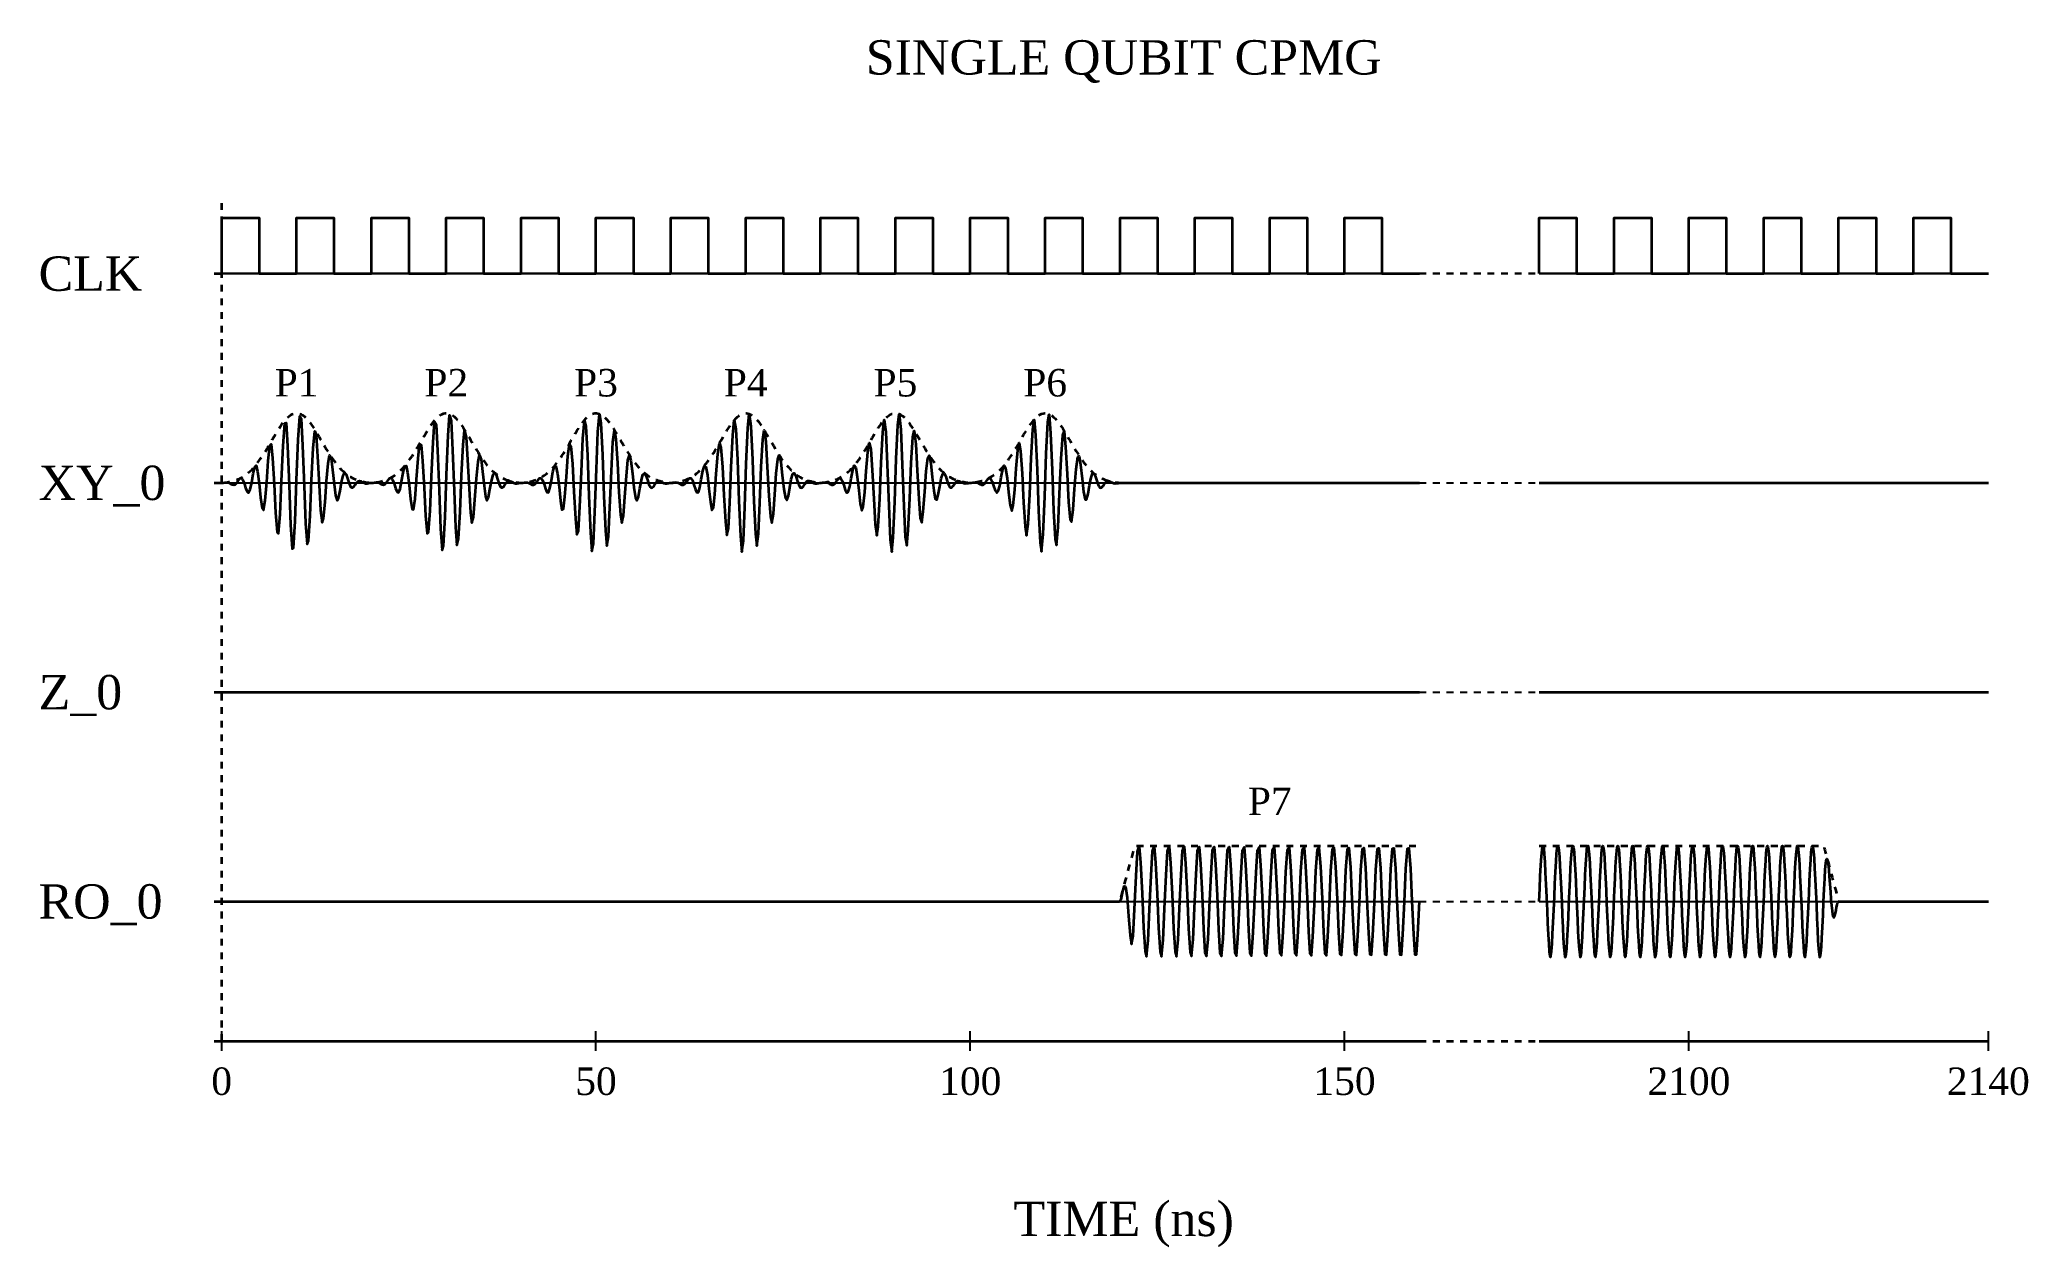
# Model space of a CAD drawing. Header units: metres. Extents: x -18 to 186, y -10 to 114.
import ezdxf
from ezdxf.enums import TextEntityAlignment as Align

# ---------------------------------------------------------------- set-up
doc = ezdxf.new("R2010")
doc.units = ezdxf.units.M
doc.linetypes.add('JIS_02_0.7', pattern=[1.4, 0.7, -0.7])
doc.layers.add('BASE', color=8, linetype='Continuous', lineweight=25)
doc.layers.add('WAVE', color=7, linetype='Continuous', lineweight=35)
doc.layers.add('TEXT', color=7, linetype='Continuous')
doc.styles.add('TNR', font='Times New Roman.ttf')

msp = doc.modelspace()

# ---------------------------------------------------------------- texts
at = {"layer": 'TEXT', "style": 'TNR'}
for s, height, p in [('SINGLE QUBIT CPMG', 3.5278, (93.43, 112.18)), ('TIME (ns)', 3.528, (93.43, -7.17))]:
    msp.add_text(s, height=height, dxfattribs=at).set_placement(p, align=Align.MIDDLE_CENTER)
for s, p in [('CLK', (-18.04, 89.96)), ('XY_0', (-18.04, 68.46)), ('Z_0', (-18.04, 46.95)), ('RO_0', (-18.04, 25.45))]:
    msp.add_text(s, height=3.528, dxfattribs=at).set_placement(p, align=Align.MIDDLE_LEFT)
for s, p in [('P1', (8.46, 76.49)), ('P2', (23.84, 76.49)), ('P3', (39.22, 76.49)), ('P4', (54.6, 76.49)), ('P5', (69.98, 76.49)), ('P6', (85.36, 76.49)), ('P7', (108.43, 33.48))]:
    msp.add_text(s, height=2.822, dxfattribs=at).set_placement(p, align=Align.BOTTOM_CENTER)
for s, height, p in [('0', 2.82, (0.77, 8.39)), ('50', 2.822, (39.22, 8.39)), ('100', 2.822, (77.67, 8.39)), ('150', 2.822, (116.11, 8.39)), ('2100', 2.822, (151.49, 8.39)), ('2140', 2.822, (182.25, 8.39))]:
    msp.add_text(s, height=height, dxfattribs=at).set_placement(p, align=Align.TOP_CENTER)

# ---------------------------------------------------------------- linework, layer by layer
at = {"layer": 'BASE', "linetype": 'JIS_02_0.7', "lineweight": 35, "flags": 128}
for points in [[(0.77, 11.11), (0.77, 97.85)], [(123.8, 11.11), (136.11, 11.11)]]:
    msp.add_lwpolyline(points, dxfattribs=at)
at = {"layer": 'BASE', "lineweight": 30, "flags": 128}
for points in [[(0, 89.96), (0.77, 89.96)], [(0.77, 89.96), (123.8, 89.96)], [(136.11, 89.96), (182.25, 89.96)]]:
    msp.add_lwpolyline(points, dxfattribs=at)
at = {"layer": 'BASE', "lineweight": 35, "flags": 128}
for points in [[(0, 89.96), (0.77, 89.96)], [(0, 68.46), (0.77, 68.46)], [(0, 46.95), (0.77, 46.95)], [(0, 25.45), (0.77, 25.45)], [(0, 11.11), (0.77, 11.11)], [(0.77, 11.11), (123.8, 11.11)], [(136.11, 11.11), (182.25, 11.11)]]:
    msp.add_lwpolyline(points, dxfattribs=at)
at = {"layer": 'BASE', "linetype": 'JIS_02_0.7', "lineweight": 30, "flags": 128}
msp.add_lwpolyline([(123.8, 89.96), (136.11, 89.96)], dxfattribs=at)
at = {"layer": 'BASE', "lineweight": 25, "flags": 128}
for points in [[(0, 68.46), (0.77, 68.46)], [(0.77, 68.46), (123.8, 68.46)], [(136.11, 68.46), (182.25, 68.46)], [(0, 46.95), (0.77, 46.95)], [(0.77, 46.95), (123.8, 46.95)], [(136.11, 46.95), (182.25, 46.95)], [(0, 25.45), (0.77, 25.45)], [(0.77, 25.45), (123.8, 25.45)], [(136.11, 25.45), (182.25, 25.45)], [(0.77, 10.11), (0.77, 12.11)], [(39.22, 10.11), (39.22, 12.11)], [(77.67, 10.11), (77.67, 12.11)], [(116.11, 10.11), (116.11, 12.11)], [(151.49, 10.11), (151.49, 12.11)], [(182.25, 10.11), (182.25, 12.11)]]:
    msp.add_lwpolyline(points, dxfattribs=at)
at = {"layer": 'BASE', "linetype": 'JIS_02_0.7', "lineweight": 25, "flags": 128}
for points in [[(123.8, 68.46), (136.11, 68.46)], [(123.8, 46.95), (136.11, 46.95)], [(123.8, 25.45), (136.11, 25.45)]]:
    msp.add_lwpolyline(points, dxfattribs=at)
at = {"layer": 'WAVE', "lineweight": 35, "flags": 128}
for points in [[(0.77, 89.96), (0.77, 95.7), (4.61, 95.7), (4.61, 89.96), (8.46, 89.96), (8.46, 95.7), (12.3, 95.7), (12.3, 89.96), (16.15, 89.96), (16.15, 95.7), (19.99, 95.7), (19.99, 89.96), (23.84, 89.96), (23.84, 95.7), (27.68, 95.7), (27.68, 89.96), (31.53, 89.96), (31.53, 95.7), (35.37, 95.7), (35.37, 89.96), (39.22, 89.96), (39.22, 95.7), (43.06, 95.7), (43.06, 89.96), (46.91, 89.96), (46.91, 95.7), (50.75, 95.7), (50.75, 89.96), (54.6, 89.96), (54.6, 95.7), (58.44, 95.7), (58.44, 89.96), (62.29, 89.96), (62.29, 95.7), (66.13, 95.7), (66.13, 89.96), (69.98, 89.96), (69.98, 95.7), (73.82, 95.7), (73.82, 89.96), (77.67, 89.96), (77.67, 95.7), (81.51, 95.7), (81.51, 89.96), (85.36, 89.96), (85.36, 95.7), (89.2, 95.7), (89.2, 89.96), (93.05, 89.96), (93.05, 95.7), (96.89, 95.7), (96.89, 89.96), (100.74, 89.96), (100.74, 95.7), (104.58, 95.7), (104.58, 89.96), (108.43, 89.96), (108.43, 95.7), (112.27, 95.7), (112.27, 89.96), (116.11, 89.96), (116.11, 95.7), (119.96, 95.7), (119.96, 89.96), (123.8, 89.96)], [(136.11, 89.96), (136.11, 95.7), (139.95, 95.7), (139.95, 89.96), (143.8, 89.96), (143.8, 95.7), (147.64, 95.7), (147.64, 89.96), (151.49, 89.96), (151.49, 95.7), (155.33, 95.7), (155.33, 89.96), (159.18, 89.96), (159.18, 95.7), (163.02, 95.7), (163.02, 89.96), (166.87, 89.96), (166.87, 95.7), (170.71, 95.7), (170.71, 89.96), (174.56, 89.96), (174.56, 95.7), (178.4, 95.7), (178.4, 89.96), (182.25, 89.96)], [(0.77, 68.46), (0.92, 68.47), (1.08, 68.49), (1.23, 68.51), (1.38, 68.5), (1.54, 68.46), (1.69, 68.37), (1.85, 68.29), (2, 68.25), (2.15, 68.3), (2.31, 68.46), (2.46, 68.69), (2.62, 68.89), (2.77, 68.97), (2.92, 68.82), (3.08, 68.45), (3.23, 67.96), (3.39, 67.56), (3.54, 67.44), (3.69, 67.76), (3.85, 68.48), (4, 69.37), (4.16, 70.07), (4.31, 70.23), (4.46, 69.64), (4.62, 68.41), (4.77, 66.95), (4.93, 65.85), (5.08, 65.66), (5.23, 66.63), (5.39, 68.54), (5.54, 70.71), (5.7, 72.27), (5.85, 72.45), (6, 71.01), (6.16, 68.33), (6.31, 65.39), (6.47, 63.39), (6.62, 63.26), (6.77, 65.22), (6.93, 68.64), (7.08, 72.26), (7.24, 74.6), (7.39, 74.63), (7.54, 72.22), (7.7, 68.21), (7.85, 64.16), (8.01, 61.67), (8.16, 61.77), (8.31, 64.48), (8.47, 68.74), (8.62, 72.89), (8.78, 75.31), (8.93, 75.06), (9.08, 72.3), (9.24, 68.16), (9.39, 64.28), (9.55, 62.15), (9.7, 62.5), (9.85, 65.07), (10.01, 68.74), (10.16, 72.04), (10.32, 73.76), (10.47, 73.36), (10.62, 71.18), (10.78, 68.21), (10.93, 65.65), (11.09, 64.39), (11.24, 64.78), (11.39, 66.46), (11.55, 68.65), (11.7, 70.46), (11.86, 71.29), (12.01, 70.97), (12.16, 69.79), (12.32, 68.32), (12.47, 67.16), (12.63, 66.66), (12.78, 66.9), (12.93, 67.65), (13.09, 68.54), (13.24, 69.22), (13.4, 69.48), (13.55, 69.32), (13.7, 68.89), (13.86, 68.41), (14.01, 68.06), (14.17, 67.95), (14.32, 68.04), (14.47, 68.25), (14.63, 68.48), (14.78, 68.63), (14.94, 68.67), (15.09, 68.62), (15.24, 68.53), (15.4, 68.45), (15.55, 68.41), (15.71, 68.41), (15.86, 68.43), (16.01, 68.45), (16.17, 68.46), (16.32, 68.47), (16.48, 68.49), (16.63, 68.51), (16.78, 68.5), (16.94, 68.45), (17.09, 68.36), (17.25, 68.28), (17.4, 68.25), (17.55, 68.31), (17.71, 68.49), (17.86, 68.72), (18.02, 68.91), (18.17, 68.96), (18.32, 68.78), (18.48, 68.39), (18.63, 67.9), (18.79, 67.52), (18.94, 67.46), (19.09, 67.83), (19.25, 68.59), (19.4, 69.48), (19.56, 70.13), (19.71, 70.2), (19.86, 69.52), (20.02, 68.23), (20.17, 66.78), (20.33, 65.77), (20.48, 65.72), (20.63, 66.83), (20.79, 68.81), (20.94, 70.96), (21.1, 72.38), (21.25, 72.36), (21.4, 70.72), (21.56, 67.95), (21.71, 65.06), (21.87, 63.26), (22.02, 63.39), (22.17, 65.58), (22.33, 69.12), (22.48, 72.65), (22.64, 74.74), (22.79, 74.45), (22.94, 71.78), (23.1, 67.67), (23.25, 63.73), (23.41, 61.53), (23.56, 61.98), (23.71, 64.95), (23.87, 69.3), (24.02, 73.31), (24.18, 75.43), (24.33, 74.84), (24.48, 71.83), (24.64, 67.63), (24.79, 63.9), (24.94, 62.05), (25.1, 62.71), (25.25, 65.49), (25.41, 69.2), (25.56, 72.36), (25.71, 73.83), (25.87, 73.17), (26.02, 70.83), (26.18, 67.85), (26.33, 65.4), (26.48, 64.35), (26.64, 64.93), (26.79, 66.72), (26.95, 68.91), (27.1, 70.63), (27.25, 71.31), (27.41, 70.86), (27.56, 69.61), (27.72, 68.15), (27.87, 67.05), (28.02, 66.66), (28.18, 66.98), (28.33, 67.76), (28.49, 68.64), (28.64, 69.27), (28.79, 69.48), (28.95, 69.28), (29.1, 68.83), (29.26, 68.36), (29.41, 68.04), (29.56, 67.95), (29.72, 68.06), (29.87, 68.28), (30.03, 68.5), (30.18, 68.64), (30.33, 68.67), (30.49, 68.61), (30.64, 68.52), (30.8, 68.44), (30.95, 68.4), (31.1, 68.41), (31.26, 68.43), (31.41, 68.45), (31.57, 68.46), (31.72, 68.47), (31.87, 68.5), (32.03, 68.51), (32.18, 68.5), (32.34, 68.44), (32.49, 68.35), (32.64, 68.27), (32.8, 68.25), (32.95, 68.33), (33.11, 68.51), (33.26, 68.75), (33.41, 68.93), (33.57, 68.95), (33.72, 68.74), (33.88, 68.33), (34.03, 67.84), (34.18, 67.49), (34.34, 67.48), (34.49, 67.91), (34.65, 68.7), (34.8, 69.58), (34.95, 70.18), (35.11, 70.16), (35.26, 69.38), (35.42, 68.05), (35.57, 66.61), (35.72, 65.7), (35.88, 65.8), (36.03, 67.04), (36.19, 69.09), (36.34, 71.19), (36.49, 72.46), (36.65, 72.24), (36.8, 70.42), (36.96, 67.57), (37.11, 64.76), (37.26, 63.16), (37.42, 63.56), (37.57, 65.98), (37.73, 69.59), (37.88, 73.01), (38.03, 74.84), (38.19, 74.24), (38.34, 71.31), (38.5, 67.14), (38.65, 63.34), (38.8, 61.43), (38.96, 62.23), (39.11, 65.45), (39.27, 69.86), (39.42, 73.71), (39.57, 75.51), (39.73, 74.58), (39.88, 71.34), (40.04, 67.1), (40.19, 63.54), (40.34, 62), (40.5, 62.96), (40.65, 65.94), (40.81, 69.66), (40.96, 72.66), (41.11, 73.86), (41.27, 72.95), (41.42, 70.47), (41.58, 67.49), (41.73, 65.18), (41.88, 64.34), (42.04, 65.1), (42.19, 66.99), (42.35, 69.17), (42.5, 70.78), (42.65, 71.31), (42.81, 70.73), (42.96, 69.43), (43.12, 67.98), (43.27, 66.96), (43.42, 66.66), (43.58, 67.06), (43.73, 67.88), (43.89, 68.74), (44.04, 69.32), (44.19, 69.47), (44.35, 69.23), (44.5, 68.77), (44.66, 68.3), (44.81, 68.01), (44.96, 67.95), (45.12, 68.09), (45.27, 68.31), (45.43, 68.53), (45.58, 68.65), (45.73, 68.66), (45.89, 68.6), (46.04, 68.51), (46.2, 68.43), (46.35, 68.4), (46.5, 68.41), (46.66, 68.43), (46.81, 68.45), (46.97, 68.46), (47.12, 68.47), (47.27, 68.5), (47.43, 68.51), (47.58, 68.49), (47.74, 68.43), (47.89, 68.34), (48.04, 68.26), (48.2, 68.25), (48.35, 68.35), (48.5, 68.54), (48.66, 68.77), (48.81, 68.94), (48.97, 68.94), (49.12, 68.7), (49.27, 68.27), (49.43, 67.79), (49.58, 67.47), (49.74, 67.51), (49.89, 67.99), (50.04, 68.81), (50.2, 69.68), (50.35, 70.21), (50.51, 70.1), (50.66, 69.24), (50.81, 67.86), (50.97, 66.46), (51.12, 65.65), (51.28, 65.89), (51.43, 67.26), (51.58, 69.37), (51.74, 71.42), (51.89, 72.53), (52.05, 72.09), (52.2, 70.1), (52.35, 67.19), (52.51, 64.47), (52.66, 63.09), (52.82, 63.76), (52.97, 66.39), (53.12, 70.06), (53.28, 73.35), (53.43, 74.91), (53.59, 73.99), (53.74, 70.83), (53.89, 66.61), (54.05, 62.97), (54.2, 61.38), (54.36, 62.52), (54.51, 65.97), (54.66, 70.4), (54.82, 74.07), (54.97, 75.54), (55.13, 74.28), (55.28, 70.83), (55.43, 66.59), (55.59, 63.22), (55.74, 61.98), (55.9, 63.25), (56.05, 66.39), (56.2, 70.1), (56.36, 72.92), (56.51, 73.86), (56.67, 72.71), (56.82, 70.1), (56.97, 67.14), (57.13, 64.99), (57.28, 64.35), (57.44, 65.29), (57.59, 67.27), (57.74, 69.41), (57.9, 70.91), (58.05, 71.3), (58.21, 70.6), (58.36, 69.24), (58.51, 67.82), (58.67, 66.88), (58.82, 66.67), (58.98, 67.14), (59.13, 67.99), (59.28, 68.83), (59.44, 69.37), (59.59, 69.46), (59.75, 69.18), (59.9, 68.7), (60.05, 68.26), (60.21, 67.99), (60.36, 67.96), (60.52, 68.11), (60.67, 68.34), (60.82, 68.55), (60.98, 68.66), (61.13, 68.66), (61.29, 68.59), (61.44, 68.5), (61.59, 68.43), (61.75, 68.4), (61.9, 68.41), (62.06, 68.44), (62.21, 68.45), (62.36, 68.46), (62.52, 68.48), (62.67, 68.5), (62.83, 68.51), (62.98, 68.49), (63.13, 68.42), (63.29, 68.33), (63.44, 68.26), (63.6, 68.26), (63.75, 68.37), (63.9, 68.57), (64.06, 68.8), (64.21, 68.95), (64.37, 68.92), (64.52, 68.66), (64.67, 68.21), (64.83, 67.74), (64.98, 67.45), (65.14, 67.55), (65.29, 68.08), (65.44, 68.92), (65.6, 69.77), (65.75, 70.24), (65.91, 70.03), (66.06, 69.09), (66.21, 67.67), (66.37, 66.31), (66.52, 65.62), (66.68, 66), (66.83, 67.5), (66.98, 69.65), (67.14, 71.62), (67.29, 72.56), (67.45, 71.92), (67.6, 69.77), (67.75, 66.81), (67.91, 64.2), (68.06, 63.06), (68.22, 63.99), (68.37, 66.82), (68.52, 70.52), (68.68, 73.67), (68.83, 74.93), (68.99, 73.7), (69.14, 70.33), (69.29, 66.09), (69.45, 62.63), (69.6, 61.37), (69.76, 62.84), (69.91, 66.51), (70.06, 70.94), (70.22, 74.4), (70.37, 75.53), (70.53, 73.94), (70.68, 70.31), (70.83, 66.08), (70.99, 62.93), (71.14, 62.01), (71.3, 63.56), (71.45, 66.85), (71.6, 70.53), (71.76, 73.15), (71.91, 73.82), (72.06, 72.44), (72.22, 69.72), (72.37, 66.81), (72.53, 64.82), (72.68, 64.39), (72.83, 65.5), (72.99, 67.54), (73.14, 69.65), (73.3, 71.02), (73.45, 71.26), (73.6, 70.45), (73.76, 69.05), (73.91, 67.67), (74.07, 66.81), (74.22, 66.7), (74.37, 67.24), (74.53, 68.1), (74.68, 68.92), (74.84, 69.4), (74.99, 69.44), (75.14, 69.12), (75.3, 68.64), (75.45, 68.21), (75.61, 67.97), (75.76, 67.97), (75.91, 68.14), (76.07, 68.37), (76.22, 68.57), (76.38, 68.66), (76.53, 68.65), (76.68, 68.58), (76.84, 68.49), (76.99, 68.42), (77.15, 68.4), (77.3, 68.42), (77.45, 68.44), (77.61, 68.46), (77.76, 68.46), (77.92, 68.48), (78.07, 68.5), (78.22, 68.51), (78.38, 68.48), (78.53, 68.41), (78.69, 68.32), (78.84, 68.25), (78.99, 68.27), (79.15, 68.39), (79.3, 68.6), (79.46, 68.83), (79.61, 68.96), (79.76, 68.9), (79.92, 68.61), (80.07, 68.15), (80.23, 67.68), (80.38, 67.44), (80.53, 67.59), (80.69, 68.17), (80.84, 69.04), (81, 69.86), (81.15, 70.25), (81.3, 69.95), (81.46, 68.93), (81.61, 67.49), (81.77, 66.18), (81.92, 65.6), (82.07, 66.14), (82.23, 67.75), (82.38, 69.92), (82.54, 71.81), (82.69, 72.57), (82.84, 71.73), (83, 69.42), (83.15, 66.44), (83.31, 63.96), (83.46, 63.06), (83.61, 64.26), (83.77, 67.26), (83.92, 70.98), (84.08, 73.95), (84.23, 74.92), (84.38, 73.37), (84.54, 69.81), (84.69, 65.58), (84.85, 62.34), (85, 61.41), (85.15, 63.2), (85.31, 67.06), (85.46, 71.46), (85.62, 74.68), (85.77, 75.48), (85.92, 73.58), (86.08, 69.78), (86.23, 65.6), (86.39, 62.68), (86.54, 62.07), (86.69, 63.9), (86.85, 67.32), (87, 70.94), (87.16, 73.35), (87.31, 73.75), (87.46, 72.16), (87.62, 69.34), (87.77, 66.49), (87.93, 64.67), (88.08, 64.45), (88.23, 65.72), (88.39, 67.82), (88.54, 69.87), (88.7, 71.12), (88.85, 71.21), (89, 70.3), (89.16, 68.87), (89.31, 67.53), (89.47, 66.76), (89.62, 66.74), (89.77, 67.33), (89.93, 68.22), (90.08, 69), (90.24, 69.43), (90.39, 69.42), (90.54, 69.07), (90.7, 68.58), (90.85, 68.17), (91.01, 67.96), (91.16, 67.98), (91.31, 68.17), (91.47, 68.4), (91.62, 68.58), (91.78, 68.66), (91.93, 68.64), (92.08, 68.56), (92.24, 68.48), (92.39, 68.42), (92.55, 68.4), (92.7, 68.42), (92.85, 68.44), (93.01, 68.46), (93.16, 68.46), (93.32, 68.46), (93.47, 68.46), (93.62, 68.46), (93.78, 68.46), (93.93, 68.46), (94.09, 68.46), (94.24, 68.46), (94.39, 68.46), (94.55, 68.46), (94.7, 68.46), (94.86, 68.46), (95.01, 68.46), (95.16, 68.46), (95.32, 68.46), (95.47, 68.46), (95.62, 68.46), (95.78, 68.46), (95.93, 68.46), (96.09, 68.46), (96.24, 68.46), (96.39, 68.46), (96.55, 68.46), (96.7, 68.46), (96.86, 68.46), (97.01, 68.46), (97.16, 68.46), (97.32, 68.46), (97.47, 68.46), (97.63, 68.46), (97.78, 68.46), (97.93, 68.46), (98.09, 68.46), (98.24, 68.46), (98.4, 68.46), (98.55, 68.46), (98.7, 68.46), (98.86, 68.46), (99.01, 68.46), (99.17, 68.46), (99.32, 68.46), (99.47, 68.46), (99.63, 68.46), (99.78, 68.46), (99.94, 68.46), (100.09, 68.46), (100.24, 68.46), (100.4, 68.46), (100.55, 68.46), (100.71, 68.46), (100.86, 68.46), (101.01, 68.46), (101.17, 68.46), (101.32, 68.46), (101.48, 68.46), (101.63, 68.46), (101.78, 68.46), (101.94, 68.46), (102.09, 68.46), (102.25, 68.46), (102.4, 68.46), (102.55, 68.46), (102.71, 68.46), (102.86, 68.46), (103.02, 68.46), (103.17, 68.46), (103.32, 68.46), (103.48, 68.46), (103.63, 68.46), (103.79, 68.46), (103.94, 68.46), (104.09, 68.46), (104.25, 68.46), (104.4, 68.46), (104.56, 68.46), (104.71, 68.46), (104.86, 68.46), (105.02, 68.46), (105.17, 68.46), (105.33, 68.46), (105.48, 68.46), (105.63, 68.46), (105.79, 68.46), (105.94, 68.46), (106.1, 68.46), (106.25, 68.46), (106.4, 68.46), (106.56, 68.46), (106.71, 68.46), (106.87, 68.46), (107.02, 68.46), (107.17, 68.46), (107.33, 68.46), (107.48, 68.46), (107.64, 68.46), (107.79, 68.46), (107.94, 68.46), (108.1, 68.46), (108.25, 68.46), (108.41, 68.46), (108.56, 68.46), (108.71, 68.46), (108.87, 68.46), (109.02, 68.46), (109.18, 68.46), (109.33, 68.46), (109.48, 68.46), (109.64, 68.46), (109.79, 68.46), (109.95, 68.46), (110.1, 68.46), (110.25, 68.46), (110.41, 68.46), (110.56, 68.46), (110.72, 68.46), (110.87, 68.46), (111.02, 68.46), (111.18, 68.46), (111.33, 68.46), (111.49, 68.46), (111.64, 68.46), (111.79, 68.46), (111.95, 68.46), (112.1, 68.46), (112.26, 68.46), (112.41, 68.46), (112.56, 68.46), (112.72, 68.46), (112.87, 68.46), (113.03, 68.46), (113.18, 68.46), (113.33, 68.46), (113.49, 68.46), (113.64, 68.46), (113.8, 68.46), (113.95, 68.46), (114.1, 68.46), (114.26, 68.46), (114.41, 68.46), (114.57, 68.46), (114.72, 68.46), (114.87, 68.46), (115.03, 68.46), (115.18, 68.46), (115.34, 68.46), (115.49, 68.46), (115.64, 68.46), (115.8, 68.46), (115.95, 68.46), (116.11, 68.46), (116.26, 68.46), (116.41, 68.46), (116.57, 68.46), (116.72, 68.46), (116.88, 68.46), (117.03, 68.46), (117.18, 68.46), (117.34, 68.46), (117.49, 68.46), (117.65, 68.46), (117.8, 68.46), (117.95, 68.46), (118.11, 68.46), (118.26, 68.46), (118.42, 68.46), (118.57, 68.46), (118.72, 68.46), (118.88, 68.46), (119.03, 68.46), (119.19, 68.46), (119.34, 68.46), (119.49, 68.46), (119.65, 68.46), (119.8, 68.46), (119.95, 68.46), (120.11, 68.46), (120.26, 68.46), (120.42, 68.46), (120.57, 68.46), (120.72, 68.46), (120.88, 68.46), (121.03, 68.46), (121.19, 68.46), (121.34, 68.46), (121.49, 68.46), (121.65, 68.46), (121.8, 68.46), (121.96, 68.46), (122.11, 68.46), (122.26, 68.46), (122.42, 68.46), (122.57, 68.46), (122.73, 68.46), (122.88, 68.46), (123.03, 68.46), (123.19, 68.46), (123.34, 68.46), (123.5, 68.46), (123.65, 68.46), (123.8, 68.46)], [(136.11, 68.46), (136.17, 68.46), (136.22, 68.46), (136.28, 68.46), (136.34, 68.46), (136.4, 68.46), (136.45, 68.46), (136.51, 68.46), (136.57, 68.46), (136.63, 68.46), (136.69, 68.46), (136.74, 68.46), (136.8, 68.46), (136.86, 68.46), (136.92, 68.46), (136.97, 68.46), (137.03, 68.46), (137.09, 68.46), (137.15, 68.46), (137.21, 68.46), (137.26, 68.46), (137.32, 68.46), (137.38, 68.46), (137.44, 68.46), (137.49, 68.46), (137.55, 68.46), (137.61, 68.46), (137.67, 68.46), (137.73, 68.46), (137.78, 68.46), (137.84, 68.46), (137.9, 68.46), (137.96, 68.46), (138.01, 68.46), (138.07, 68.46), (138.13, 68.46), (138.19, 68.46), (138.24, 68.46), (138.3, 68.46), (138.36, 68.46), (138.42, 68.46), (138.48, 68.46), (138.53, 68.46), (138.59, 68.46), (138.65, 68.46), (138.71, 68.46), (138.76, 68.46), (138.82, 68.46), (138.88, 68.46), (138.94, 68.46), (139, 68.46), (139.05, 68.46), (139.11, 68.46), (139.17, 68.46), (139.23, 68.46), (139.28, 68.46), (139.34, 68.46), (139.4, 68.46), (139.46, 68.46), (139.52, 68.46), (139.57, 68.46), (139.63, 68.46), (139.69, 68.46), (139.75, 68.46), (139.8, 68.46), (139.86, 68.46), (139.92, 68.46), (139.98, 68.46), (140.03, 68.46), (140.09, 68.46), (140.15, 68.46), (140.21, 68.46), (140.27, 68.46), (140.32, 68.46), (140.38, 68.46), (140.44, 68.46), (140.5, 68.46), (140.55, 68.46), (140.61, 68.46), (140.67, 68.46), (140.73, 68.46), (140.79, 68.46), (140.84, 68.46), (140.9, 68.46), (140.96, 68.46), (141.02, 68.46), (141.07, 68.46), (141.13, 68.46), (141.19, 68.46), (141.25, 68.46), (141.31, 68.46), (141.36, 68.46), (141.42, 68.46), (141.48, 68.46), (141.54, 68.46), (141.59, 68.46), (141.65, 68.46), (141.71, 68.46), (141.77, 68.46), (141.82, 68.46), (141.88, 68.46), (141.94, 68.46), (142, 68.46), (142.06, 68.46), (142.11, 68.46), (142.17, 68.46), (142.23, 68.46), (142.29, 68.46), (142.34, 68.46), (142.4, 68.46), (142.46, 68.46), (142.52, 68.46), (142.58, 68.46), (142.63, 68.46), (142.69, 68.46), (142.75, 68.46), (142.81, 68.46), (142.86, 68.46), (142.92, 68.46), (142.98, 68.46), (143.04, 68.46), (143.1, 68.46), (143.15, 68.46), (143.21, 68.46), (143.27, 68.46), (143.33, 68.46), (143.38, 68.46), (143.44, 68.46), (143.5, 68.46), (143.56, 68.46), (143.62, 68.46), (143.67, 68.46), (143.73, 68.46), (143.79, 68.46), (143.85, 68.46), (143.9, 68.46), (143.96, 68.46), (144.02, 68.46), (144.08, 68.46), (144.13, 68.46), (144.19, 68.46), (144.25, 68.46), (144.31, 68.46), (144.37, 68.46), (144.42, 68.46), (144.48, 68.46), (144.54, 68.46), (144.6, 68.46), (144.65, 68.46), (144.71, 68.46), (144.77, 68.46), (144.83, 68.46), (144.89, 68.46), (144.94, 68.46), (145, 68.46), (145.06, 68.46), (145.12, 68.46), (145.17, 68.46), (145.23, 68.46), (145.29, 68.46), (145.35, 68.46), (145.41, 68.46), (145.46, 68.46), (145.52, 68.46), (145.58, 68.46), (145.64, 68.46), (145.69, 68.46), (145.75, 68.46), (145.81, 68.46), (145.87, 68.46), (145.92, 68.46), (145.98, 68.46), (146.04, 68.46), (146.1, 68.46), (146.16, 68.46), (146.21, 68.46), (146.27, 68.46), (146.33, 68.46), (146.39, 68.46), (146.44, 68.46), (146.5, 68.46), (146.56, 68.46), (146.62, 68.46), (146.68, 68.46), (146.73, 68.46), (146.79, 68.46), (146.85, 68.46), (146.91, 68.46), (146.96, 68.46), (147.02, 68.46), (147.08, 68.46), (147.14, 68.46), (147.2, 68.46), (147.25, 68.46), (147.31, 68.46), (147.37, 68.46), (147.43, 68.46), (147.48, 68.46), (147.54, 68.46), (147.6, 68.46), (147.66, 68.46), (147.71, 68.46), (147.77, 68.46), (147.83, 68.46), (147.89, 68.46), (147.95, 68.46), (148, 68.46), (148.06, 68.46), (148.12, 68.46), (148.18, 68.46), (148.23, 68.46), (148.29, 68.46), (148.35, 68.46), (148.41, 68.46), (148.47, 68.46), (148.52, 68.46), (148.58, 68.46), (148.64, 68.46), (148.7, 68.46), (148.75, 68.46), (148.81, 68.46), (148.87, 68.46), (148.93, 68.46), (148.99, 68.46), (149.04, 68.46), (149.1, 68.46), (149.16, 68.46), (149.22, 68.46), (149.27, 68.46), (149.33, 68.46), (149.39, 68.46), (149.45, 68.46), (149.51, 68.46), (149.56, 68.46), (149.62, 68.46), (149.68, 68.46), (149.74, 68.46), (149.79, 68.46), (149.85, 68.46), (149.91, 68.46), (149.97, 68.46), (150.02, 68.46), (150.08, 68.46), (150.14, 68.46), (150.2, 68.46), (150.26, 68.46), (150.31, 68.46), (150.37, 68.46), (150.43, 68.46), (150.49, 68.46), (150.54, 68.46), (150.6, 68.46), (150.66, 68.46), (150.72, 68.46), (150.78, 68.46), (150.83, 68.46), (150.89, 68.46), (150.95, 68.46), (151.01, 68.46), (151.06, 68.46), (151.12, 68.46), (151.18, 68.46), (151.24, 68.46), (151.3, 68.46), (151.35, 68.46), (151.41, 68.46), (151.47, 68.46), (151.53, 68.46), (151.58, 68.46), (151.64, 68.46), (151.7, 68.46), (151.76, 68.46), (151.81, 68.46), (151.87, 68.46), (151.93, 68.46), (151.99, 68.46), (152.05, 68.46), (152.1, 68.46), (152.16, 68.46), (152.22, 68.46), (152.28, 68.46), (152.33, 68.46), (152.39, 68.46), (152.45, 68.46), (152.51, 68.46), (152.57, 68.46), (152.62, 68.46), (152.68, 68.46), (152.74, 68.46), (152.8, 68.46), (152.85, 68.46), (152.91, 68.46), (152.97, 68.46), (153.03, 68.46), (153.09, 68.46), (153.14, 68.46), (153.2, 68.46), (153.26, 68.46), (153.32, 68.46), (153.37, 68.46), (153.43, 68.46), (153.49, 68.46), (153.55, 68.46), (153.6, 68.46), (153.66, 68.46), (153.72, 68.46), (153.78, 68.46), (153.84, 68.46), (153.89, 68.46), (153.95, 68.46), (154.01, 68.46), (154.07, 68.46), (154.12, 68.46), (154.18, 68.46), (154.24, 68.46), (154.3, 68.46), (154.36, 68.46), (154.41, 68.46), (154.47, 68.46), (154.53, 68.46), (154.59, 68.46), (154.64, 68.46), (154.7, 68.46), (154.76, 68.46), (154.82, 68.46), (154.88, 68.46), (154.93, 68.46), (154.99, 68.46), (155.05, 68.46), (155.11, 68.46), (155.16, 68.46), (155.22, 68.46), (155.28, 68.46), (155.34, 68.46), (155.4, 68.46), (155.45, 68.46), (155.51, 68.46), (155.57, 68.46), (155.63, 68.46), (155.68, 68.46), (155.74, 68.46), (155.8, 68.46), (155.86, 68.46), (155.91, 68.46), (155.97, 68.46), (156.03, 68.46), (156.09, 68.46), (156.15, 68.46), (156.2, 68.46), (156.26, 68.46), (156.32, 68.46), (156.38, 68.46), (156.43, 68.46), (156.49, 68.46), (156.55, 68.46), (156.61, 68.46), (156.67, 68.46), (156.72, 68.46), (156.78, 68.46), (156.84, 68.46), (156.9, 68.46), (156.95, 68.46), (157.01, 68.46), (157.07, 68.46), (157.13, 68.46), (157.19, 68.46), (157.24, 68.46), (157.3, 68.46), (157.36, 68.46), (157.42, 68.46), (157.47, 68.46), (157.53, 68.46), (157.59, 68.46), (157.65, 68.46), (157.7, 68.46), (157.76, 68.46), (157.82, 68.46), (157.88, 68.46), (157.94, 68.46), (157.99, 68.46), (158.05, 68.46), (158.11, 68.46), (158.17, 68.46), (158.22, 68.46), (158.28, 68.46), (158.34, 68.46), (158.4, 68.46), (158.46, 68.46), (158.51, 68.46), (158.57, 68.46), (158.63, 68.46), (158.69, 68.46), (158.74, 68.46), (158.8, 68.46), (158.86, 68.46), (158.92, 68.46), (158.98, 68.46), (159.03, 68.46), (159.09, 68.46), (159.15, 68.46), (159.21, 68.46), (159.26, 68.46), (159.32, 68.46), (159.38, 68.46), (159.44, 68.46), (159.49, 68.46), (159.55, 68.46), (159.61, 68.46), (159.67, 68.46), (159.73, 68.46), (159.78, 68.46), (159.84, 68.46), (159.9, 68.46), (159.96, 68.46), (160.01, 68.46), (160.07, 68.46), (160.13, 68.46), (160.19, 68.46), (160.25, 68.46), (160.3, 68.46), (160.36, 68.46), (160.42, 68.46), (160.48, 68.46), (160.53, 68.46), (160.59, 68.46), (160.65, 68.46), (160.71, 68.46), (160.77, 68.46), (160.82, 68.46), (160.88, 68.46), (160.94, 68.46), (161, 68.46), (161.05, 68.46), (161.11, 68.46), (161.17, 68.46), (161.23, 68.46), (161.29, 68.46), (161.34, 68.46), (161.4, 68.46), (161.46, 68.46), (161.52, 68.46), (161.57, 68.46), (161.63, 68.46), (161.69, 68.46), (161.75, 68.46), (161.8, 68.46), (161.86, 68.46), (161.92, 68.46), (161.98, 68.46), (162.04, 68.46), (162.09, 68.46), (162.15, 68.46), (162.21, 68.46), (162.27, 68.46), (162.32, 68.46), (162.38, 68.46), (162.44, 68.46), (162.5, 68.46), (162.56, 68.46), (162.61, 68.46), (162.67, 68.46), (162.73, 68.46), (162.79, 68.46), (162.84, 68.46), (162.9, 68.46), (162.96, 68.46), (163.02, 68.46), (163.08, 68.46), (163.13, 68.46), (163.19, 68.46), (163.25, 68.46), (163.31, 68.46), (163.36, 68.46), (163.42, 68.46), (163.48, 68.46), (163.54, 68.46), (163.59, 68.46), (163.65, 68.46), (163.71, 68.46), (163.77, 68.46), (163.83, 68.46), (163.88, 68.46), (163.94, 68.46), (164, 68.46), (164.06, 68.46), (164.11, 68.46), (164.17, 68.46), (164.23, 68.46), (164.29, 68.46), (164.35, 68.46), (164.4, 68.46), (164.46, 68.46), (164.52, 68.46), (164.58, 68.46), (164.63, 68.46), (164.69, 68.46), (164.75, 68.46), (164.81, 68.46), (164.87, 68.46), (164.92, 68.46), (164.98, 68.46), (165.04, 68.46), (165.1, 68.46), (165.15, 68.46), (165.21, 68.46), (165.27, 68.46), (165.33, 68.46), (165.38, 68.46), (165.44, 68.46), (165.5, 68.46), (165.56, 68.46), (165.62, 68.46), (165.67, 68.46), (165.73, 68.46), (165.79, 68.46), (165.85, 68.46), (165.9, 68.46), (165.96, 68.46), (166.02, 68.46), (166.08, 68.46), (166.14, 68.46), (166.19, 68.46), (166.25, 68.46), (166.31, 68.46), (166.37, 68.46), (166.42, 68.46), (166.48, 68.46), (166.54, 68.46), (166.6, 68.46), (166.66, 68.46), (166.71, 68.46), (166.77, 68.46), (166.83, 68.46), (166.89, 68.46), (166.94, 68.46), (167, 68.46), (167.06, 68.46), (167.12, 68.46), (167.18, 68.46), (167.23, 68.46), (167.29, 68.46), (167.35, 68.46), (167.41, 68.46), (167.46, 68.46), (167.52, 68.46), (167.58, 68.46), (167.64, 68.46), (167.69, 68.46), (167.75, 68.46), (167.81, 68.46), (167.87, 68.46), (167.93, 68.46), (167.98, 68.46), (168.04, 68.46), (168.1, 68.46), (168.16, 68.46), (168.21, 68.46), (168.27, 68.46), (168.33, 68.46), (168.39, 68.46), (168.45, 68.46), (168.5, 68.46), (168.56, 68.46), (168.62, 68.46), (168.68, 68.46), (168.73, 68.46), (168.79, 68.46), (168.85, 68.46), (168.91, 68.46), (168.97, 68.46), (169.02, 68.46), (169.08, 68.46), (169.14, 68.46), (169.2, 68.46), (169.25, 68.46), (169.31, 68.46), (169.37, 68.46), (169.43, 68.46), (169.48, 68.46), (169.54, 68.46), (169.6, 68.46), (169.66, 68.46), (169.72, 68.46), (169.77, 68.46), (169.83, 68.46), (169.89, 68.46), (169.95, 68.46), (170, 68.46), (170.06, 68.46), (170.12, 68.46), (170.18, 68.46), (170.24, 68.46), (170.29, 68.46), (170.35, 68.46), (170.41, 68.46), (170.47, 68.46), (170.52, 68.46), (170.58, 68.46), (170.64, 68.46), (170.7, 68.46), (170.76, 68.46), (170.81, 68.46), (170.87, 68.46), (170.93, 68.46), (170.99, 68.46), (171.04, 68.46), (171.1, 68.46), (171.16, 68.46), (171.22, 68.46), (171.27, 68.46), (171.33, 68.46), (171.39, 68.46), (171.45, 68.46), (171.51, 68.46), (171.56, 68.46), (171.62, 68.46), (171.68, 68.46), (171.74, 68.46), (171.79, 68.46), (171.85, 68.46), (171.91, 68.46), (171.97, 68.46), (172.03, 68.46), (172.08, 68.46), (172.14, 68.46), (172.2, 68.46), (172.26, 68.46), (172.31, 68.46), (172.37, 68.46), (172.43, 68.46), (172.49, 68.46), (172.55, 68.46), (172.6, 68.46), (172.66, 68.46), (172.72, 68.46), (172.78, 68.46), (172.83, 68.46), (172.89, 68.46), (172.95, 68.46), (173.01, 68.46), (173.07, 68.46), (173.12, 68.46), (173.18, 68.46), (173.24, 68.46), (173.3, 68.46), (173.35, 68.46), (173.41, 68.46), (173.47, 68.46), (173.53, 68.46), (173.58, 68.46), (173.64, 68.46), (173.7, 68.46), (173.76, 68.46), (173.82, 68.46), (173.87, 68.46), (173.93, 68.46), (173.99, 68.46), (174.05, 68.46), (174.1, 68.46), (174.16, 68.46), (174.22, 68.46), (174.28, 68.46), (174.34, 68.46), (174.39, 68.46), (174.45, 68.46), (174.51, 68.46), (174.57, 68.46), (174.62, 68.46), (174.68, 68.46), (174.74, 68.46), (174.8, 68.46), (174.86, 68.46), (174.91, 68.46), (174.97, 68.46), (175.03, 68.46), (175.09, 68.46), (175.14, 68.46), (175.2, 68.46), (175.26, 68.46), (175.32, 68.46), (175.37, 68.46), (175.43, 68.46), (175.49, 68.46), (175.55, 68.46), (175.61, 68.46), (175.66, 68.46), (175.72, 68.46), (175.78, 68.46), (175.84, 68.46), (175.89, 68.46), (175.95, 68.46), (176.01, 68.46), (176.07, 68.46), (176.13, 68.46), (176.18, 68.46), (176.24, 68.46), (176.3, 68.46), (176.36, 68.46), (176.41, 68.46), (176.47, 68.46), (176.53, 68.46), (176.59, 68.46), (176.65, 68.46), (176.7, 68.46), (176.76, 68.46), (176.82, 68.46), (176.88, 68.46), (176.93, 68.46), (176.99, 68.46), (177.05, 68.46), (177.11, 68.46), (177.16, 68.46), (177.22, 68.46), (177.28, 68.46), (177.34, 68.46), (177.4, 68.46), (177.45, 68.46), (177.51, 68.46), (177.57, 68.46), (177.63, 68.46), (177.68, 68.46), (177.74, 68.46), (177.8, 68.46), (177.86, 68.46), (177.92, 68.46), (177.97, 68.46), (178.03, 68.46), (178.09, 68.46), (178.15, 68.46), (178.2, 68.46), (178.26, 68.46), (178.32, 68.46), (178.38, 68.46), (178.44, 68.46), (178.49, 68.46), (178.55, 68.46), (178.61, 68.46), (178.67, 68.46), (178.72, 68.46), (178.78, 68.46), (178.84, 68.46), (178.9, 68.46), (178.96, 68.46), (179.01, 68.46), (179.07, 68.46), (179.13, 68.46), (179.19, 68.46), (179.24, 68.46), (179.3, 68.46), (179.36, 68.46), (179.42, 68.46), (179.47, 68.46), (179.53, 68.46), (179.59, 68.46), (179.65, 68.46), (179.71, 68.46), (179.76, 68.46), (179.82, 68.46), (179.88, 68.46), (179.94, 68.46), (179.99, 68.46), (180.05, 68.46), (180.11, 68.46), (180.17, 68.46), (180.23, 68.46), (180.28, 68.46), (180.34, 68.46), (180.4, 68.46), (180.46, 68.46), (180.51, 68.46), (180.57, 68.46), (180.63, 68.46), (180.69, 68.46), (180.75, 68.46), (180.8, 68.46), (180.86, 68.46), (180.92, 68.46), (180.98, 68.46), (181.03, 68.46), (181.09, 68.46), (181.15, 68.46), (181.21, 68.46), (181.26, 68.46), (181.32, 68.46), (181.38, 68.46), (181.44, 68.46), (181.5, 68.46), (181.55, 68.46), (181.61, 68.46), (181.67, 68.46), (181.73, 68.46), (181.78, 68.46), (181.84, 68.46), (181.9, 68.46), (181.96, 68.46), (182.02, 68.46), (182.07, 68.46), (182.13, 68.46), (182.19, 68.46), (182.25, 68.46)], [(0.77, 46.95), (0.92, 46.95), (1.08, 46.95), (1.23, 46.95), (1.38, 46.95), (1.54, 46.95), (1.69, 46.95), (1.85, 46.95), (2, 46.95), (2.15, 46.95), (2.31, 46.95), (2.46, 46.95), (2.62, 46.95), (2.77, 46.95), (2.92, 46.95), (3.08, 46.95), (3.23, 46.95), (3.39, 46.95), (3.54, 46.95), (3.69, 46.95), (3.85, 46.95), (4, 46.95), (4.16, 46.95), (4.31, 46.95), (4.46, 46.95), (4.62, 46.95), (4.77, 46.95), (4.93, 46.95), (5.08, 46.95), (5.23, 46.95), (5.39, 46.95), (5.54, 46.95), (5.7, 46.95), (5.85, 46.95), (6, 46.95), (6.16, 46.95), (6.31, 46.95), (6.47, 46.95), (6.62, 46.95), (6.77, 46.95), (6.93, 46.95), (7.08, 46.95), (7.24, 46.95), (7.39, 46.95), (7.54, 46.95), (7.7, 46.95), (7.85, 46.95), (8.01, 46.95), (8.16, 46.95), (8.31, 46.95), (8.47, 46.95), (8.62, 46.95), (8.78, 46.95), (8.93, 46.95), (9.08, 46.95), (9.24, 46.95), (9.39, 46.95), (9.55, 46.95), (9.7, 46.95), (9.85, 46.95), (10.01, 46.95), (10.16, 46.95), (10.32, 46.95), (10.47, 46.95), (10.62, 46.95), (10.78, 46.95), (10.93, 46.95), (11.09, 46.95), (11.24, 46.95), (11.39, 46.95), (11.55, 46.95), (11.7, 46.95), (11.86, 46.95), (12.01, 46.95), (12.16, 46.95), (12.32, 46.95), (12.47, 46.95), (12.63, 46.95), (12.78, 46.95), (12.93, 46.95), (13.09, 46.95), (13.24, 46.95), (13.4, 46.95), (13.55, 46.95), (13.7, 46.95), (13.86, 46.95), (14.01, 46.95), (14.17, 46.95), (14.32, 46.95), (14.47, 46.95), (14.63, 46.95), (14.78, 46.95), (14.94, 46.95), (15.09, 46.95), (15.24, 46.95), (15.4, 46.95), (15.55, 46.95), (15.71, 46.95), (15.86, 46.95), (16.01, 46.95), (16.17, 46.95), (16.32, 46.95), (16.48, 46.95), (16.63, 46.95), (16.78, 46.95), (16.94, 46.95), (17.09, 46.95), (17.25, 46.95), (17.4, 46.95), (17.55, 46.95), (17.71, 46.95), (17.86, 46.95), (18.02, 46.95), (18.17, 46.95), (18.32, 46.95), (18.48, 46.95), (18.63, 46.95), (18.79, 46.95), (18.94, 46.95), (19.09, 46.95), (19.25, 46.95), (19.4, 46.95), (19.56, 46.95), (19.71, 46.95), (19.86, 46.95), (20.02, 46.95), (20.17, 46.95), (20.33, 46.95), (20.48, 46.95), (20.63, 46.95), (20.79, 46.95), (20.94, 46.95), (21.1, 46.95), (21.25, 46.95), (21.4, 46.95), (21.56, 46.95), (21.71, 46.95), (21.87, 46.95), (22.02, 46.95), (22.17, 46.95), (22.33, 46.95), (22.48, 46.95), (22.64, 46.95), (22.79, 46.95), (22.94, 46.95), (23.1, 46.95), (23.25, 46.95), (23.41, 46.95), (23.56, 46.95), (23.71, 46.95), (23.87, 46.95), (24.02, 46.95), (24.18, 46.95), (24.33, 46.95), (24.48, 46.95), (24.64, 46.95), (24.79, 46.95), (24.94, 46.95), (25.1, 46.95), (25.25, 46.95), (25.41, 46.95), (25.56, 46.95), (25.71, 46.95), (25.87, 46.95), (26.02, 46.95), (26.18, 46.95), (26.33, 46.95), (26.48, 46.95), (26.64, 46.95), (26.79, 46.95), (26.95, 46.95), (27.1, 46.95), (27.25, 46.95), (27.41, 46.95), (27.56, 46.95), (27.72, 46.95), (27.87, 46.95), (28.02, 46.95), (28.18, 46.95), (28.33, 46.95), (28.49, 46.95), (28.64, 46.95), (28.79, 46.95), (28.95, 46.95), (29.1, 46.95), (29.26, 46.95), (29.41, 46.95), (29.56, 46.95), (29.72, 46.95), (29.87, 46.95), (30.03, 46.95), (30.18, 46.95), (30.33, 46.95), (30.49, 46.95), (30.64, 46.95), (30.8, 46.95), (30.95, 46.95), (31.1, 46.95), (31.26, 46.95), (31.41, 46.95), (31.57, 46.95), (31.72, 46.95), (31.87, 46.95), (32.03, 46.95), (32.18, 46.95), (32.34, 46.95), (32.49, 46.95), (32.64, 46.95), (32.8, 46.95), (32.95, 46.95), (33.11, 46.95), (33.26, 46.95), (33.41, 46.95), (33.57, 46.95), (33.72, 46.95), (33.88, 46.95), (34.03, 46.95), (34.18, 46.95), (34.34, 46.95), (34.49, 46.95), (34.65, 46.95), (34.8, 46.95), (34.95, 46.95), (35.11, 46.95), (35.26, 46.95), (35.42, 46.95), (35.57, 46.95), (35.72, 46.95), (35.88, 46.95), (36.03, 46.95), (36.19, 46.95), (36.34, 46.95), (36.49, 46.95), (36.65, 46.95), (36.8, 46.95), (36.96, 46.95), (37.11, 46.95), (37.26, 46.95), (37.42, 46.95), (37.57, 46.95), (37.73, 46.95), (37.88, 46.95), (38.03, 46.95), (38.19, 46.95), (38.34, 46.95), (38.5, 46.95), (38.65, 46.95), (38.8, 46.95), (38.96, 46.95), (39.11, 46.95), (39.27, 46.95), (39.42, 46.95), (39.57, 46.95), (39.73, 46.95), (39.88, 46.95), (40.04, 46.95), (40.19, 46.95), (40.34, 46.95), (40.5, 46.95), (40.65, 46.95), (40.81, 46.95), (40.96, 46.95), (41.11, 46.95), (41.27, 46.95), (41.42, 46.95), (41.58, 46.95), (41.73, 46.95), (41.88, 46.95), (42.04, 46.95), (42.19, 46.95), (42.35, 46.95), (42.5, 46.95), (42.65, 46.95), (42.81, 46.95), (42.96, 46.95), (43.12, 46.95), (43.27, 46.95), (43.42, 46.95), (43.58, 46.95), (43.73, 46.95), (43.89, 46.95), (44.04, 46.95), (44.19, 46.95), (44.35, 46.95), (44.5, 46.95), (44.66, 46.95), (44.81, 46.95), (44.96, 46.95), (45.12, 46.95), (45.27, 46.95), (45.43, 46.95), (45.58, 46.95), (45.73, 46.95), (45.89, 46.95), (46.04, 46.95), (46.2, 46.95), (46.35, 46.95), (46.5, 46.95), (46.66, 46.95), (46.81, 46.95), (46.97, 46.95), (47.12, 46.95), (47.27, 46.95), (47.43, 46.95), (47.58, 46.95), (47.74, 46.95), (47.89, 46.95), (48.04, 46.95), (48.2, 46.95), (48.35, 46.95), (48.5, 46.95), (48.66, 46.95), (48.81, 46.95), (48.97, 46.95), (49.12, 46.95), (49.27, 46.95), (49.43, 46.95), (49.58, 46.95), (49.74, 46.95), (49.89, 46.95), (50.04, 46.95), (50.2, 46.95), (50.35, 46.95), (50.51, 46.95), (50.66, 46.95), (50.81, 46.95), (50.97, 46.95), (51.12, 46.95), (51.28, 46.95), (51.43, 46.95), (51.58, 46.95), (51.74, 46.95), (51.89, 46.95), (52.05, 46.95), (52.2, 46.95), (52.35, 46.95), (52.51, 46.95), (52.66, 46.95), (52.82, 46.95), (52.97, 46.95), (53.12, 46.95), (53.28, 46.95), (53.43, 46.95), (53.59, 46.95), (53.74, 46.95), (53.89, 46.95), (54.05, 46.95), (54.2, 46.95), (54.36, 46.95), (54.51, 46.95), (54.66, 46.95), (54.82, 46.95), (54.97, 46.95), (55.13, 46.95), (55.28, 46.95), (55.43, 46.95), (55.59, 46.95), (55.74, 46.95), (55.9, 46.95), (56.05, 46.95), (56.2, 46.95), (56.36, 46.95), (56.51, 46.95), (56.67, 46.95), (56.82, 46.95), (56.97, 46.95), (57.13, 46.95), (57.28, 46.95), (57.44, 46.95), (57.59, 46.95), (57.74, 46.95), (57.9, 46.95), (58.05, 46.95), (58.21, 46.95), (58.36, 46.95), (58.51, 46.95), (58.67, 46.95), (58.82, 46.95), (58.98, 46.95), (59.13, 46.95), (59.28, 46.95), (59.44, 46.95), (59.59, 46.95), (59.75, 46.95), (59.9, 46.95), (60.05, 46.95), (60.21, 46.95), (60.36, 46.95), (60.52, 46.95), (60.67, 46.95), (60.82, 46.95), (60.98, 46.95), (61.13, 46.95), (61.29, 46.95), (61.44, 46.95), (61.59, 46.95), (61.75, 46.95), (61.9, 46.95), (62.06, 46.95), (62.21, 46.95), (62.36, 46.95), (62.52, 46.95), (62.67, 46.95), (62.83, 46.95), (62.98, 46.95), (63.13, 46.95), (63.29, 46.95), (63.44, 46.95), (63.6, 46.95), (63.75, 46.95), (63.9, 46.95), (64.06, 46.95), (64.21, 46.95), (64.37, 46.95), (64.52, 46.95), (64.67, 46.95), (64.83, 46.95), (64.98, 46.95), (65.14, 46.95), (65.29, 46.95), (65.44, 46.95), (65.6, 46.95), (65.75, 46.95), (65.91, 46.95), (66.06, 46.95), (66.21, 46.95), (66.37, 46.95), (66.52, 46.95), (66.68, 46.95), (66.83, 46.95), (66.98, 46.95), (67.14, 46.95), (67.29, 46.95), (67.45, 46.95), (67.6, 46.95), (67.75, 46.95), (67.91, 46.95), (68.06, 46.95), (68.22, 46.95), (68.37, 46.95), (68.52, 46.95), (68.68, 46.95), (68.83, 46.95), (68.99, 46.95), (69.14, 46.95), (69.29, 46.95), (69.45, 46.95), (69.6, 46.95), (69.76, 46.95), (69.91, 46.95), (70.06, 46.95), (70.22, 46.95), (70.37, 46.95), (70.53, 46.95), (70.68, 46.95), (70.83, 46.95), (70.99, 46.95), (71.14, 46.95), (71.3, 46.95), (71.45, 46.95), (71.6, 46.95), (71.76, 46.95), (71.91, 46.95), (72.06, 46.95), (72.22, 46.95), (72.37, 46.95), (72.53, 46.95), (72.68, 46.95), (72.83, 46.95), (72.99, 46.95), (73.14, 46.95), (73.3, 46.95), (73.45, 46.95), (73.6, 46.95), (73.76, 46.95), (73.91, 46.95), (74.07, 46.95), (74.22, 46.95), (74.37, 46.95), (74.53, 46.95), (74.68, 46.95), (74.84, 46.95), (74.99, 46.95), (75.14, 46.95), (75.3, 46.95), (75.45, 46.95), (75.61, 46.95), (75.76, 46.95), (75.91, 46.95), (76.07, 46.95), (76.22, 46.95), (76.38, 46.95), (76.53, 46.95), (76.68, 46.95), (76.84, 46.95), (76.99, 46.95), (77.15, 46.95), (77.3, 46.95), (77.45, 46.95), (77.61, 46.95), (77.76, 46.95), (77.92, 46.95), (78.07, 46.95), (78.22, 46.95), (78.38, 46.95), (78.53, 46.95), (78.69, 46.95), (78.84, 46.95), (78.99, 46.95), (79.15, 46.95), (79.3, 46.95), (79.46, 46.95), (79.61, 46.95), (79.76, 46.95), (79.92, 46.95), (80.07, 46.95), (80.23, 46.95), (80.38, 46.95), (80.53, 46.95), (80.69, 46.95), (80.84, 46.95), (81, 46.95), (81.15, 46.95), (81.3, 46.95), (81.46, 46.95), (81.61, 46.95), (81.77, 46.95), (81.92, 46.95), (82.07, 46.95), (82.23, 46.95), (82.38, 46.95), (82.54, 46.95), (82.69, 46.95), (82.84, 46.95), (83, 46.95), (83.15, 46.95), (83.31, 46.95), (83.46, 46.95), (83.61, 46.95), (83.77, 46.95), (83.92, 46.95), (84.08, 46.95), (84.23, 46.95), (84.38, 46.95), (84.54, 46.95), (84.69, 46.95), (84.85, 46.95), (85, 46.95), (85.15, 46.95), (85.31, 46.95), (85.46, 46.95), (85.62, 46.95), (85.77, 46.95), (85.92, 46.95), (86.08, 46.95), (86.23, 46.95), (86.39, 46.95), (86.54, 46.95), (86.69, 46.95), (86.85, 46.95), (87, 46.95), (87.16, 46.95), (87.31, 46.95), (87.46, 46.95), (87.62, 46.95), (87.77, 46.95), (87.93, 46.95), (88.08, 46.95), (88.23, 46.95), (88.39, 46.95), (88.54, 46.95), (88.7, 46.95), (88.85, 46.95), (89, 46.95), (89.16, 46.95), (89.31, 46.95), (89.47, 46.95), (89.62, 46.95), (89.77, 46.95), (89.93, 46.95), (90.08, 46.95), (90.24, 46.95), (90.39, 46.95), (90.54, 46.95), (90.7, 46.95), (90.85, 46.95), (91.01, 46.95), (91.16, 46.95), (91.31, 46.95), (91.47, 46.95), (91.62, 46.95), (91.78, 46.95), (91.93, 46.95), (92.08, 46.95), (92.24, 46.95), (92.39, 46.95), (92.55, 46.95), (92.7, 46.95), (92.85, 46.95), (93.01, 46.95), (93.16, 46.95), (93.32, 46.95), (93.47, 46.95), (93.62, 46.95), (93.78, 46.95), (93.93, 46.95), (94.09, 46.95), (94.24, 46.95), (94.39, 46.95), (94.55, 46.95), (94.7, 46.95), (94.86, 46.95), (95.01, 46.95), (95.16, 46.95), (95.32, 46.95), (95.47, 46.95), (95.62, 46.95), (95.78, 46.95), (95.93, 46.95), (96.09, 46.95), (96.24, 46.95), (96.39, 46.95), (96.55, 46.95), (96.7, 46.95), (96.86, 46.95), (97.01, 46.95), (97.16, 46.95), (97.32, 46.95), (97.47, 46.95), (97.63, 46.95), (97.78, 46.95), (97.93, 46.95), (98.09, 46.95), (98.24, 46.95), (98.4, 46.95), (98.55, 46.95), (98.7, 46.95), (98.86, 46.95), (99.01, 46.95), (99.17, 46.95), (99.32, 46.95), (99.47, 46.95), (99.63, 46.95), (99.78, 46.95), (99.94, 46.95), (100.09, 46.95), (100.24, 46.95), (100.4, 46.95), (100.55, 46.95), (100.71, 46.95), (100.86, 46.95), (101.01, 46.95), (101.17, 46.95), (101.32, 46.95), (101.48, 46.95), (101.63, 46.95), (101.78, 46.95), (101.94, 46.95), (102.09, 46.95), (102.25, 46.95), (102.4, 46.95), (102.55, 46.95), (102.71, 46.95), (102.86, 46.95), (103.02, 46.95), (103.17, 46.95), (103.32, 46.95), (103.48, 46.95), (103.63, 46.95), (103.79, 46.95), (103.94, 46.95), (104.09, 46.95), (104.25, 46.95), (104.4, 46.95), (104.56, 46.95), (104.71, 46.95), (104.86, 46.95), (105.02, 46.95), (105.17, 46.95), (105.33, 46.95), (105.48, 46.95), (105.63, 46.95), (105.79, 46.95), (105.94, 46.95), (106.1, 46.95), (106.25, 46.95), (106.4, 46.95), (106.56, 46.95), (106.71, 46.95), (106.87, 46.95), (107.02, 46.95), (107.17, 46.95), (107.33, 46.95), (107.48, 46.95), (107.64, 46.95), (107.79, 46.95), (107.94, 46.95), (108.1, 46.95), (108.25, 46.95), (108.41, 46.95), (108.56, 46.95), (108.71, 46.95), (108.87, 46.95), (109.02, 46.95), (109.18, 46.95), (109.33, 46.95), (109.48, 46.95), (109.64, 46.95), (109.79, 46.95), (109.95, 46.95), (110.1, 46.95), (110.25, 46.95), (110.41, 46.95), (110.56, 46.95), (110.72, 46.95), (110.87, 46.95), (111.02, 46.95), (111.18, 46.95), (111.33, 46.95), (111.49, 46.95), (111.64, 46.95), (111.79, 46.95), (111.95, 46.95), (112.1, 46.95), (112.26, 46.95), (112.41, 46.95), (112.56, 46.95), (112.72, 46.95), (112.87, 46.95), (113.03, 46.95), (113.18, 46.95), (113.33, 46.95), (113.49, 46.95), (113.64, 46.95), (113.8, 46.95), (113.95, 46.95), (114.1, 46.95), (114.26, 46.95), (114.41, 46.95), (114.57, 46.95), (114.72, 46.95), (114.87, 46.95), (115.03, 46.95), (115.18, 46.95), (115.34, 46.95), (115.49, 46.95), (115.64, 46.95), (115.8, 46.95), (115.95, 46.95), (116.11, 46.95), (116.26, 46.95), (116.41, 46.95), (116.57, 46.95), (116.72, 46.95), (116.88, 46.95), (117.03, 46.95), (117.18, 46.95), (117.34, 46.95), (117.49, 46.95), (117.65, 46.95), (117.8, 46.95), (117.95, 46.95), (118.11, 46.95), (118.26, 46.95), (118.42, 46.95), (118.57, 46.95), (118.72, 46.95), (118.88, 46.95), (119.03, 46.95), (119.19, 46.95), (119.34, 46.95), (119.49, 46.95), (119.65, 46.95), (119.8, 46.95), (119.95, 46.95), (120.11, 46.95), (120.26, 46.95), (120.42, 46.95), (120.57, 46.95), (120.72, 46.95), (120.88, 46.95), (121.03, 46.95), (121.19, 46.95), (121.34, 46.95), (121.49, 46.95), (121.65, 46.95), (121.8, 46.95), (121.96, 46.95), (122.11, 46.95), (122.26, 46.95), (122.42, 46.95), (122.57, 46.95), (122.73, 46.95), (122.88, 46.95), (123.03, 46.95), (123.19, 46.95), (123.34, 46.95), (123.5, 46.95), (123.65, 46.95), (123.8, 46.95)], [(136.11, 46.95), (136.17, 46.95), (136.22, 46.95), (136.28, 46.95), (136.34, 46.95), (136.4, 46.95), (136.45, 46.95), (136.51, 46.95), (136.57, 46.95), (136.63, 46.95), (136.69, 46.95), (136.74, 46.95), (136.8, 46.95), (136.86, 46.95), (136.92, 46.95), (136.97, 46.95), (137.03, 46.95), (137.09, 46.95), (137.15, 46.95), (137.21, 46.95), (137.26, 46.95), (137.32, 46.95), (137.38, 46.95), (137.44, 46.95), (137.49, 46.95), (137.55, 46.95), (137.61, 46.95), (137.67, 46.95), (137.73, 46.95), (137.78, 46.95), (137.84, 46.95), (137.9, 46.95), (137.96, 46.95), (138.01, 46.95), (138.07, 46.95), (138.13, 46.95), (138.19, 46.95), (138.24, 46.95), (138.3, 46.95), (138.36, 46.95), (138.42, 46.95), (138.48, 46.95), (138.53, 46.95), (138.59, 46.95), (138.65, 46.95), (138.71, 46.95), (138.76, 46.95), (138.82, 46.95), (138.88, 46.95), (138.94, 46.95), (139, 46.95), (139.05, 46.95), (139.11, 46.95), (139.17, 46.95), (139.23, 46.95), (139.28, 46.95), (139.34, 46.95), (139.4, 46.95), (139.46, 46.95), (139.52, 46.95), (139.57, 46.95), (139.63, 46.95), (139.69, 46.95), (139.75, 46.95), (139.8, 46.95), (139.86, 46.95), (139.92, 46.95), (139.98, 46.95), (140.03, 46.95), (140.09, 46.95), (140.15, 46.95), (140.21, 46.95), (140.27, 46.95), (140.32, 46.95), (140.38, 46.95), (140.44, 46.95), (140.5, 46.95), (140.55, 46.95), (140.61, 46.95), (140.67, 46.95), (140.73, 46.95), (140.79, 46.95), (140.84, 46.95), (140.9, 46.95), (140.96, 46.95), (141.02, 46.95), (141.07, 46.95), (141.13, 46.95), (141.19, 46.95), (141.25, 46.95), (141.31, 46.95), (141.36, 46.95), (141.42, 46.95), (141.48, 46.95), (141.54, 46.95), (141.59, 46.95), (141.65, 46.95), (141.71, 46.95), (141.77, 46.95), (141.82, 46.95), (141.88, 46.95), (141.94, 46.95), (142, 46.95), (142.06, 46.95), (142.11, 46.95), (142.17, 46.95), (142.23, 46.95), (142.29, 46.95), (142.34, 46.95), (142.4, 46.95), (142.46, 46.95), (142.52, 46.95), (142.58, 46.95), (142.63, 46.95), (142.69, 46.95), (142.75, 46.95), (142.81, 46.95), (142.86, 46.95), (142.92, 46.95), (142.98, 46.95), (143.04, 46.95), (143.1, 46.95), (143.15, 46.95), (143.21, 46.95), (143.27, 46.95), (143.33, 46.95), (143.38, 46.95), (143.44, 46.95), (143.5, 46.95), (143.56, 46.95), (143.62, 46.95), (143.67, 46.95), (143.73, 46.95), (143.79, 46.95), (143.85, 46.95), (143.9, 46.95), (143.96, 46.95), (144.02, 46.95), (144.08, 46.95), (144.13, 46.95), (144.19, 46.95), (144.25, 46.95), (144.31, 46.95), (144.37, 46.95), (144.42, 46.95), (144.48, 46.95), (144.54, 46.95), (144.6, 46.95), (144.65, 46.95), (144.71, 46.95), (144.77, 46.95), (144.83, 46.95), (144.89, 46.95), (144.94, 46.95), (145, 46.95), (145.06, 46.95), (145.12, 46.95), (145.17, 46.95), (145.23, 46.95), (145.29, 46.95), (145.35, 46.95), (145.41, 46.95), (145.46, 46.95), (145.52, 46.95), (145.58, 46.95), (145.64, 46.95), (145.69, 46.95), (145.75, 46.95), (145.81, 46.95), (145.87, 46.95), (145.92, 46.95), (145.98, 46.95), (146.04, 46.95), (146.1, 46.95), (146.16, 46.95), (146.21, 46.95), (146.27, 46.95), (146.33, 46.95), (146.39, 46.95), (146.44, 46.95), (146.5, 46.95), (146.56, 46.95), (146.62, 46.95), (146.68, 46.95), (146.73, 46.95), (146.79, 46.95), (146.85, 46.95), (146.91, 46.95), (146.96, 46.95), (147.02, 46.95), (147.08, 46.95), (147.14, 46.95), (147.2, 46.95), (147.25, 46.95), (147.31, 46.95), (147.37, 46.95), (147.43, 46.95), (147.48, 46.95), (147.54, 46.95), (147.6, 46.95), (147.66, 46.95), (147.71, 46.95), (147.77, 46.95), (147.83, 46.95), (147.89, 46.95), (147.95, 46.95), (148, 46.95), (148.06, 46.95), (148.12, 46.95), (148.18, 46.95), (148.23, 46.95), (148.29, 46.95), (148.35, 46.95), (148.41, 46.95), (148.47, 46.95), (148.52, 46.95), (148.58, 46.95), (148.64, 46.95), (148.7, 46.95), (148.75, 46.95), (148.81, 46.95), (148.87, 46.95), (148.93, 46.95), (148.99, 46.95), (149.04, 46.95), (149.1, 46.95), (149.16, 46.95), (149.22, 46.95), (149.27, 46.95), (149.33, 46.95), (149.39, 46.95), (149.45, 46.95), (149.51, 46.95), (149.56, 46.95), (149.62, 46.95), (149.68, 46.95), (149.74, 46.95), (149.79, 46.95), (149.85, 46.95), (149.91, 46.95), (149.97, 46.95), (150.02, 46.95), (150.08, 46.95), (150.14, 46.95), (150.2, 46.95), (150.26, 46.95), (150.31, 46.95), (150.37, 46.95), (150.43, 46.95), (150.49, 46.95), (150.54, 46.95), (150.6, 46.95), (150.66, 46.95), (150.72, 46.95), (150.78, 46.95), (150.83, 46.95), (150.89, 46.95), (150.95, 46.95), (151.01, 46.95), (151.06, 46.95), (151.12, 46.95), (151.18, 46.95), (151.24, 46.95), (151.3, 46.95), (151.35, 46.95), (151.41, 46.95), (151.47, 46.95), (151.53, 46.95), (151.58, 46.95), (151.64, 46.95), (151.7, 46.95), (151.76, 46.95), (151.81, 46.95), (151.87, 46.95), (151.93, 46.95), (151.99, 46.95), (152.05, 46.95), (152.1, 46.95), (152.16, 46.95), (152.22, 46.95), (152.28, 46.95), (152.33, 46.95), (152.39, 46.95), (152.45, 46.95), (152.51, 46.95), (152.57, 46.95), (152.62, 46.95), (152.68, 46.95), (152.74, 46.95), (152.8, 46.95), (152.85, 46.95), (152.91, 46.95), (152.97, 46.95), (153.03, 46.95), (153.09, 46.95), (153.14, 46.95), (153.2, 46.95), (153.26, 46.95), (153.32, 46.95), (153.37, 46.95), (153.43, 46.95), (153.49, 46.95), (153.55, 46.95), (153.6, 46.95), (153.66, 46.95), (153.72, 46.95), (153.78, 46.95), (153.84, 46.95), (153.89, 46.95), (153.95, 46.95), (154.01, 46.95), (154.07, 46.95), (154.12, 46.95), (154.18, 46.95), (154.24, 46.95), (154.3, 46.95), (154.36, 46.95), (154.41, 46.95), (154.47, 46.95), (154.53, 46.95), (154.59, 46.95), (154.64, 46.95), (154.7, 46.95), (154.76, 46.95), (154.82, 46.95), (154.88, 46.95), (154.93, 46.95), (154.99, 46.95), (155.05, 46.95), (155.11, 46.95), (155.16, 46.95), (155.22, 46.95), (155.28, 46.95), (155.34, 46.95), (155.4, 46.95), (155.45, 46.95), (155.51, 46.95), (155.57, 46.95), (155.63, 46.95), (155.68, 46.95), (155.74, 46.95), (155.8, 46.95), (155.86, 46.95), (155.91, 46.95), (155.97, 46.95), (156.03, 46.95), (156.09, 46.95), (156.15, 46.95), (156.2, 46.95), (156.26, 46.95), (156.32, 46.95), (156.38, 46.95), (156.43, 46.95), (156.49, 46.95), (156.55, 46.95), (156.61, 46.95), (156.67, 46.95), (156.72, 46.95), (156.78, 46.95), (156.84, 46.95), (156.9, 46.95), (156.95, 46.95), (157.01, 46.95), (157.07, 46.95), (157.13, 46.95), (157.19, 46.95), (157.24, 46.95), (157.3, 46.95), (157.36, 46.95), (157.42, 46.95), (157.47, 46.95), (157.53, 46.95), (157.59, 46.95), (157.65, 46.95), (157.7, 46.95), (157.76, 46.95), (157.82, 46.95), (157.88, 46.95), (157.94, 46.95), (157.99, 46.95), (158.05, 46.95), (158.11, 46.95), (158.17, 46.95), (158.22, 46.95), (158.28, 46.95), (158.34, 46.95), (158.4, 46.95), (158.46, 46.95), (158.51, 46.95), (158.57, 46.95), (158.63, 46.95), (158.69, 46.95), (158.74, 46.95), (158.8, 46.95), (158.86, 46.95), (158.92, 46.95), (158.98, 46.95), (159.03, 46.95), (159.09, 46.95), (159.15, 46.95), (159.21, 46.95), (159.26, 46.95), (159.32, 46.95), (159.38, 46.95), (159.44, 46.95), (159.49, 46.95), (159.55, 46.95), (159.61, 46.95), (159.67, 46.95), (159.73, 46.95), (159.78, 46.95), (159.84, 46.95), (159.9, 46.95), (159.96, 46.95), (160.01, 46.95), (160.07, 46.95), (160.13, 46.95), (160.19, 46.95), (160.25, 46.95), (160.3, 46.95), (160.36, 46.95), (160.42, 46.95), (160.48, 46.95), (160.53, 46.95), (160.59, 46.95), (160.65, 46.95), (160.71, 46.95), (160.77, 46.95), (160.82, 46.95), (160.88, 46.95), (160.94, 46.95), (161, 46.95), (161.05, 46.95), (161.11, 46.95), (161.17, 46.95), (161.23, 46.95), (161.29, 46.95), (161.34, 46.95), (161.4, 46.95), (161.46, 46.95), (161.52, 46.95), (161.57, 46.95), (161.63, 46.95), (161.69, 46.95), (161.75, 46.95), (161.8, 46.95), (161.86, 46.95), (161.92, 46.95), (161.98, 46.95), (162.04, 46.95), (162.09, 46.95), (162.15, 46.95), (162.21, 46.95), (162.27, 46.95), (162.32, 46.95), (162.38, 46.95), (162.44, 46.95), (162.5, 46.95), (162.56, 46.95), (162.61, 46.95), (162.67, 46.95), (162.73, 46.95), (162.79, 46.95), (162.84, 46.95), (162.9, 46.95), (162.96, 46.95), (163.02, 46.95), (163.08, 46.95), (163.13, 46.95), (163.19, 46.95), (163.25, 46.95), (163.31, 46.95), (163.36, 46.95), (163.42, 46.95), (163.48, 46.95), (163.54, 46.95), (163.59, 46.95), (163.65, 46.95), (163.71, 46.95), (163.77, 46.95), (163.83, 46.95), (163.88, 46.95), (163.94, 46.95), (164, 46.95), (164.06, 46.95), (164.11, 46.95), (164.17, 46.95), (164.23, 46.95), (164.29, 46.95), (164.35, 46.95), (164.4, 46.95), (164.46, 46.95), (164.52, 46.95), (164.58, 46.95), (164.63, 46.95), (164.69, 46.95), (164.75, 46.95), (164.81, 46.95), (164.87, 46.95), (164.92, 46.95), (164.98, 46.95), (165.04, 46.95), (165.1, 46.95), (165.15, 46.95), (165.21, 46.95), (165.27, 46.95), (165.33, 46.95), (165.38, 46.95), (165.44, 46.95), (165.5, 46.95), (165.56, 46.95), (165.62, 46.95), (165.67, 46.95), (165.73, 46.95), (165.79, 46.95), (165.85, 46.95), (165.9, 46.95), (165.96, 46.95), (166.02, 46.95), (166.08, 46.95), (166.14, 46.95), (166.19, 46.95), (166.25, 46.95), (166.31, 46.95), (166.37, 46.95), (166.42, 46.95), (166.48, 46.95), (166.54, 46.95), (166.6, 46.95), (166.66, 46.95), (166.71, 46.95), (166.77, 46.95), (166.83, 46.95), (166.89, 46.95), (166.94, 46.95), (167, 46.95), (167.06, 46.95), (167.12, 46.95), (167.18, 46.95), (167.23, 46.95), (167.29, 46.95), (167.35, 46.95), (167.41, 46.95), (167.46, 46.95), (167.52, 46.95), (167.58, 46.95), (167.64, 46.95), (167.69, 46.95), (167.75, 46.95), (167.81, 46.95), (167.87, 46.95), (167.93, 46.95), (167.98, 46.95), (168.04, 46.95), (168.1, 46.95), (168.16, 46.95), (168.21, 46.95), (168.27, 46.95), (168.33, 46.95), (168.39, 46.95), (168.45, 46.95), (168.5, 46.95), (168.56, 46.95), (168.62, 46.95), (168.68, 46.95), (168.73, 46.95), (168.79, 46.95), (168.85, 46.95), (168.91, 46.95), (168.97, 46.95), (169.02, 46.95), (169.08, 46.95), (169.14, 46.95), (169.2, 46.95), (169.25, 46.95), (169.31, 46.95), (169.37, 46.95), (169.43, 46.95), (169.48, 46.95), (169.54, 46.95), (169.6, 46.95), (169.66, 46.95), (169.72, 46.95), (169.77, 46.95), (169.83, 46.95), (169.89, 46.95), (169.95, 46.95), (170, 46.95), (170.06, 46.95), (170.12, 46.95), (170.18, 46.95), (170.24, 46.95), (170.29, 46.95), (170.35, 46.95), (170.41, 46.95), (170.47, 46.95), (170.52, 46.95), (170.58, 46.95), (170.64, 46.95), (170.7, 46.95), (170.76, 46.95), (170.81, 46.95), (170.87, 46.95), (170.93, 46.95), (170.99, 46.95), (171.04, 46.95), (171.1, 46.95), (171.16, 46.95), (171.22, 46.95), (171.27, 46.95), (171.33, 46.95), (171.39, 46.95), (171.45, 46.95), (171.51, 46.95), (171.56, 46.95), (171.62, 46.95), (171.68, 46.95), (171.74, 46.95), (171.79, 46.95), (171.85, 46.95), (171.91, 46.95), (171.97, 46.95), (172.03, 46.95), (172.08, 46.95), (172.14, 46.95), (172.2, 46.95), (172.26, 46.95), (172.31, 46.95), (172.37, 46.95), (172.43, 46.95), (172.49, 46.95), (172.55, 46.95), (172.6, 46.95), (172.66, 46.95), (172.72, 46.95), (172.78, 46.95), (172.83, 46.95), (172.89, 46.95), (172.95, 46.95), (173.01, 46.95), (173.07, 46.95), (173.12, 46.95), (173.18, 46.95), (173.24, 46.95), (173.3, 46.95), (173.35, 46.95), (173.41, 46.95), (173.47, 46.95), (173.53, 46.95), (173.58, 46.95), (173.64, 46.95), (173.7, 46.95), (173.76, 46.95), (173.82, 46.95), (173.87, 46.95), (173.93, 46.95), (173.99, 46.95), (174.05, 46.95), (174.1, 46.95), (174.16, 46.95), (174.22, 46.95), (174.28, 46.95), (174.34, 46.95), (174.39, 46.95), (174.45, 46.95), (174.51, 46.95), (174.57, 46.95), (174.62, 46.95), (174.68, 46.95), (174.74, 46.95), (174.8, 46.95), (174.86, 46.95), (174.91, 46.95), (174.97, 46.95), (175.03, 46.95), (175.09, 46.95), (175.14, 46.95), (175.2, 46.95), (175.26, 46.95), (175.32, 46.95), (175.37, 46.95), (175.43, 46.95), (175.49, 46.95), (175.55, 46.95), (175.61, 46.95), (175.66, 46.95), (175.72, 46.95), (175.78, 46.95), (175.84, 46.95), (175.89, 46.95), (175.95, 46.95), (176.01, 46.95), (176.07, 46.95), (176.13, 46.95), (176.18, 46.95), (176.24, 46.95), (176.3, 46.95), (176.36, 46.95), (176.41, 46.95), (176.47, 46.95), (176.53, 46.95), (176.59, 46.95), (176.65, 46.95), (176.7, 46.95), (176.76, 46.95), (176.82, 46.95), (176.88, 46.95), (176.93, 46.95), (176.99, 46.95), (177.05, 46.95), (177.11, 46.95), (177.16, 46.95), (177.22, 46.95), (177.28, 46.95), (177.34, 46.95), (177.4, 46.95), (177.45, 46.95), (177.51, 46.95), (177.57, 46.95), (177.63, 46.95), (177.68, 46.95), (177.74, 46.95), (177.8, 46.95), (177.86, 46.95), (177.92, 46.95), (177.97, 46.95), (178.03, 46.95), (178.09, 46.95), (178.15, 46.95), (178.2, 46.95), (178.26, 46.95), (178.32, 46.95), (178.38, 46.95), (178.44, 46.95), (178.49, 46.95), (178.55, 46.95), (178.61, 46.95), (178.67, 46.95), (178.72, 46.95), (178.78, 46.95), (178.84, 46.95), (178.9, 46.95), (178.96, 46.95), (179.01, 46.95), (179.07, 46.95), (179.13, 46.95), (179.19, 46.95), (179.24, 46.95), (179.3, 46.95), (179.36, 46.95), (179.42, 46.95), (179.47, 46.95), (179.53, 46.95), (179.59, 46.95), (179.65, 46.95), (179.71, 46.95), (179.76, 46.95), (179.82, 46.95), (179.88, 46.95), (179.94, 46.95), (179.99, 46.95), (180.05, 46.95), (180.11, 46.95), (180.17, 46.95), (180.23, 46.95), (180.28, 46.95), (180.34, 46.95), (180.4, 46.95), (180.46, 46.95), (180.51, 46.95), (180.57, 46.95), (180.63, 46.95), (180.69, 46.95), (180.75, 46.95), (180.8, 46.95), (180.86, 46.95), (180.92, 46.95), (180.98, 46.95), (181.03, 46.95), (181.09, 46.95), (181.15, 46.95), (181.21, 46.95), (181.26, 46.95), (181.32, 46.95), (181.38, 46.95), (181.44, 46.95), (181.5, 46.95), (181.55, 46.95), (181.61, 46.95), (181.67, 46.95), (181.73, 46.95), (181.78, 46.95), (181.84, 46.95), (181.9, 46.95), (181.96, 46.95), (182.02, 46.95), (182.07, 46.95), (182.13, 46.95), (182.19, 46.95), (182.25, 46.95)], [(0.77, 25.45), (0.92, 25.45), (1.08, 25.45), (1.23, 25.45), (1.38, 25.45), (1.54, 25.45), (1.69, 25.45), (1.85, 25.45), (2, 25.45), (2.15, 25.45), (2.31, 25.45), (2.46, 25.45), (2.62, 25.45), (2.77, 25.45), (2.92, 25.45), (3.08, 25.45), (3.23, 25.45), (3.39, 25.45), (3.54, 25.45), (3.69, 25.45), (3.85, 25.45), (4, 25.45), (4.16, 25.45), (4.31, 25.45), (4.46, 25.45), (4.62, 25.45), (4.77, 25.45), (4.93, 25.45), (5.08, 25.45), (5.23, 25.45), (5.39, 25.45), (5.54, 25.45), (5.7, 25.45), (5.85, 25.45), (6, 25.45), (6.16, 25.45), (6.31, 25.45), (6.47, 25.45), (6.62, 25.45), (6.77, 25.45), (6.93, 25.45), (7.08, 25.45), (7.24, 25.45), (7.39, 25.45), (7.54, 25.45), (7.7, 25.45), (7.85, 25.45), (8.01, 25.45), (8.16, 25.45), (8.31, 25.45), (8.47, 25.45), (8.62, 25.45), (8.78, 25.45), (8.93, 25.45), (9.08, 25.45), (9.24, 25.45), (9.39, 25.45), (9.55, 25.45), (9.7, 25.45), (9.85, 25.45), (10.01, 25.45), (10.16, 25.45), (10.32, 25.45), (10.47, 25.45), (10.62, 25.45), (10.78, 25.45), (10.93, 25.45), (11.09, 25.45), (11.24, 25.45), (11.39, 25.45), (11.55, 25.45), (11.7, 25.45), (11.86, 25.45), (12.01, 25.45), (12.16, 25.45), (12.32, 25.45), (12.47, 25.45), (12.63, 25.45), (12.78, 25.45), (12.93, 25.45), (13.09, 25.45), (13.24, 25.45), (13.4, 25.45), (13.55, 25.45), (13.7, 25.45), (13.86, 25.45), (14.01, 25.45), (14.17, 25.45), (14.32, 25.45), (14.47, 25.45), (14.63, 25.45), (14.78, 25.45), (14.94, 25.45), (15.09, 25.45), (15.24, 25.45), (15.4, 25.45), (15.55, 25.45), (15.71, 25.45), (15.86, 25.45), (16.01, 25.45), (16.17, 25.45), (16.32, 25.45), (16.48, 25.45), (16.63, 25.45), (16.78, 25.45), (16.94, 25.45), (17.09, 25.45), (17.25, 25.45), (17.4, 25.45), (17.55, 25.45), (17.71, 25.45), (17.86, 25.45), (18.02, 25.45), (18.17, 25.45), (18.32, 25.45), (18.48, 25.45), (18.63, 25.45), (18.79, 25.45), (18.94, 25.45), (19.09, 25.45), (19.25, 25.45), (19.4, 25.45), (19.56, 25.45), (19.71, 25.45), (19.86, 25.45), (20.02, 25.45), (20.17, 25.45), (20.33, 25.45), (20.48, 25.45), (20.63, 25.45), (20.79, 25.45), (20.94, 25.45), (21.1, 25.45), (21.25, 25.45), (21.4, 25.45), (21.56, 25.45), (21.71, 25.45), (21.87, 25.45), (22.02, 25.45), (22.17, 25.45), (22.33, 25.45), (22.48, 25.45), (22.64, 25.45), (22.79, 25.45), (22.94, 25.45), (23.1, 25.45), (23.25, 25.45), (23.41, 25.45), (23.56, 25.45), (23.71, 25.45), (23.87, 25.45), (24.02, 25.45), (24.18, 25.45), (24.33, 25.45), (24.48, 25.45), (24.64, 25.45), (24.79, 25.45), (24.94, 25.45), (25.1, 25.45), (25.25, 25.45), (25.41, 25.45), (25.56, 25.45), (25.71, 25.45), (25.87, 25.45), (26.02, 25.45), (26.18, 25.45), (26.33, 25.45), (26.48, 25.45), (26.64, 25.45), (26.79, 25.45), (26.95, 25.45), (27.1, 25.45), (27.25, 25.45), (27.41, 25.45), (27.56, 25.45), (27.72, 25.45), (27.87, 25.45), (28.02, 25.45), (28.18, 25.45), (28.33, 25.45), (28.49, 25.45), (28.64, 25.45), (28.79, 25.45), (28.95, 25.45), (29.1, 25.45), (29.26, 25.45), (29.41, 25.45), (29.56, 25.45), (29.72, 25.45), (29.87, 25.45), (30.03, 25.45), (30.18, 25.45), (30.33, 25.45), (30.49, 25.45), (30.64, 25.45), (30.8, 25.45), (30.95, 25.45), (31.1, 25.45), (31.26, 25.45), (31.41, 25.45), (31.57, 25.45), (31.72, 25.45), (31.87, 25.45), (32.03, 25.45), (32.18, 25.45), (32.34, 25.45), (32.49, 25.45), (32.64, 25.45), (32.8, 25.45), (32.95, 25.45), (33.11, 25.45), (33.26, 25.45), (33.41, 25.45), (33.57, 25.45), (33.72, 25.45), (33.88, 25.45), (34.03, 25.45), (34.18, 25.45), (34.34, 25.45), (34.49, 25.45), (34.65, 25.45), (34.8, 25.45), (34.95, 25.45), (35.11, 25.45), (35.26, 25.45), (35.42, 25.45), (35.57, 25.45), (35.72, 25.45), (35.88, 25.45), (36.03, 25.45), (36.19, 25.45), (36.34, 25.45), (36.49, 25.45), (36.65, 25.45), (36.8, 25.45), (36.96, 25.45), (37.11, 25.45), (37.26, 25.45), (37.42, 25.45), (37.57, 25.45), (37.73, 25.45), (37.88, 25.45), (38.03, 25.45), (38.19, 25.45), (38.34, 25.45), (38.5, 25.45), (38.65, 25.45), (38.8, 25.45), (38.96, 25.45), (39.11, 25.45), (39.27, 25.45), (39.42, 25.45), (39.57, 25.45), (39.73, 25.45), (39.88, 25.45), (40.04, 25.45), (40.19, 25.45), (40.34, 25.45), (40.5, 25.45), (40.65, 25.45), (40.81, 25.45), (40.96, 25.45), (41.11, 25.45), (41.27, 25.45), (41.42, 25.45), (41.58, 25.45), (41.73, 25.45), (41.88, 25.45), (42.04, 25.45), (42.19, 25.45), (42.35, 25.45), (42.5, 25.45), (42.65, 25.45), (42.81, 25.45), (42.96, 25.45), (43.12, 25.45), (43.27, 25.45), (43.42, 25.45), (43.58, 25.45), (43.73, 25.45), (43.89, 25.45), (44.04, 25.45), (44.19, 25.45), (44.35, 25.45), (44.5, 25.45), (44.66, 25.45), (44.81, 25.45), (44.96, 25.45), (45.12, 25.45), (45.27, 25.45), (45.43, 25.45), (45.58, 25.45), (45.73, 25.45), (45.89, 25.45), (46.04, 25.45), (46.2, 25.45), (46.35, 25.45), (46.5, 25.45), (46.66, 25.45), (46.81, 25.45), (46.97, 25.45), (47.12, 25.45), (47.27, 25.45), (47.43, 25.45), (47.58, 25.45), (47.74, 25.45), (47.89, 25.45), (48.04, 25.45), (48.2, 25.45), (48.35, 25.45), (48.5, 25.45), (48.66, 25.45), (48.81, 25.45), (48.97, 25.45), (49.12, 25.45), (49.27, 25.45), (49.43, 25.45), (49.58, 25.45), (49.74, 25.45), (49.89, 25.45), (50.04, 25.45), (50.2, 25.45), (50.35, 25.45), (50.51, 25.45), (50.66, 25.45), (50.81, 25.45), (50.97, 25.45), (51.12, 25.45), (51.28, 25.45), (51.43, 25.45), (51.58, 25.45), (51.74, 25.45), (51.89, 25.45), (52.05, 25.45), (52.2, 25.45), (52.35, 25.45), (52.51, 25.45), (52.66, 25.45), (52.82, 25.45), (52.97, 25.45), (53.12, 25.45), (53.28, 25.45), (53.43, 25.45), (53.59, 25.45), (53.74, 25.45), (53.89, 25.45), (54.05, 25.45), (54.2, 25.45), (54.36, 25.45), (54.51, 25.45), (54.66, 25.45), (54.82, 25.45), (54.97, 25.45), (55.13, 25.45), (55.28, 25.45), (55.43, 25.45), (55.59, 25.45), (55.74, 25.45), (55.9, 25.45), (56.05, 25.45), (56.2, 25.45), (56.36, 25.45), (56.51, 25.45), (56.67, 25.45), (56.82, 25.45), (56.97, 25.45), (57.13, 25.45), (57.28, 25.45), (57.44, 25.45), (57.59, 25.45), (57.74, 25.45), (57.9, 25.45), (58.05, 25.45), (58.21, 25.45), (58.36, 25.45), (58.51, 25.45), (58.67, 25.45), (58.82, 25.45), (58.98, 25.45), (59.13, 25.45), (59.28, 25.45), (59.44, 25.45), (59.59, 25.45), (59.75, 25.45), (59.9, 25.45), (60.05, 25.45), (60.21, 25.45), (60.36, 25.45), (60.52, 25.45), (60.67, 25.45), (60.82, 25.45), (60.98, 25.45), (61.13, 25.45), (61.29, 25.45), (61.44, 25.45), (61.59, 25.45), (61.75, 25.45), (61.9, 25.45), (62.06, 25.45), (62.21, 25.45), (62.36, 25.45), (62.52, 25.45), (62.67, 25.45), (62.83, 25.45), (62.98, 25.45), (63.13, 25.45), (63.29, 25.45), (63.44, 25.45), (63.6, 25.45), (63.75, 25.45), (63.9, 25.45), (64.06, 25.45), (64.21, 25.45), (64.37, 25.45), (64.52, 25.45), (64.67, 25.45), (64.83, 25.45), (64.98, 25.45), (65.14, 25.45), (65.29, 25.45), (65.44, 25.45), (65.6, 25.45), (65.75, 25.45), (65.91, 25.45), (66.06, 25.45), (66.21, 25.45), (66.37, 25.45), (66.52, 25.45), (66.68, 25.45), (66.83, 25.45), (66.98, 25.45), (67.14, 25.45), (67.29, 25.45), (67.45, 25.45), (67.6, 25.45), (67.75, 25.45), (67.91, 25.45), (68.06, 25.45), (68.22, 25.45), (68.37, 25.45), (68.52, 25.45), (68.68, 25.45), (68.83, 25.45), (68.99, 25.45), (69.14, 25.45), (69.29, 25.45), (69.45, 25.45), (69.6, 25.45), (69.76, 25.45), (69.91, 25.45), (70.06, 25.45), (70.22, 25.45), (70.37, 25.45), (70.53, 25.45), (70.68, 25.45), (70.83, 25.45), (70.99, 25.45), (71.14, 25.45), (71.3, 25.45), (71.45, 25.45), (71.6, 25.45), (71.76, 25.45), (71.91, 25.45), (72.06, 25.45), (72.22, 25.45), (72.37, 25.45), (72.53, 25.45), (72.68, 25.45), (72.83, 25.45), (72.99, 25.45), (73.14, 25.45), (73.3, 25.45), (73.45, 25.45), (73.6, 25.45), (73.76, 25.45), (73.91, 25.45), (74.07, 25.45), (74.22, 25.45), (74.37, 25.45), (74.53, 25.45), (74.68, 25.45), (74.84, 25.45), (74.99, 25.45), (75.14, 25.45), (75.3, 25.45), (75.45, 25.45), (75.61, 25.45), (75.76, 25.45), (75.91, 25.45), (76.07, 25.45), (76.22, 25.45), (76.38, 25.45), (76.53, 25.45), (76.68, 25.45), (76.84, 25.45), (76.99, 25.45), (77.15, 25.45), (77.3, 25.45), (77.45, 25.45), (77.61, 25.45), (77.76, 25.45), (77.92, 25.45), (78.07, 25.45), (78.22, 25.45), (78.38, 25.45), (78.53, 25.45), (78.69, 25.45), (78.84, 25.45), (78.99, 25.45), (79.15, 25.45), (79.3, 25.45), (79.46, 25.45), (79.61, 25.45), (79.76, 25.45), (79.92, 25.45), (80.07, 25.45), (80.23, 25.45), (80.38, 25.45), (80.53, 25.45), (80.69, 25.45), (80.84, 25.45), (81, 25.45), (81.15, 25.45), (81.3, 25.45), (81.46, 25.45), (81.61, 25.45), (81.77, 25.45), (81.92, 25.45), (82.07, 25.45), (82.23, 25.45), (82.38, 25.45), (82.54, 25.45), (82.69, 25.45), (82.84, 25.45), (83, 25.45), (83.15, 25.45), (83.31, 25.45), (83.46, 25.45), (83.61, 25.45), (83.77, 25.45), (83.92, 25.45), (84.08, 25.45), (84.23, 25.45), (84.38, 25.45), (84.54, 25.45), (84.69, 25.45), (84.85, 25.45), (85, 25.45), (85.15, 25.45), (85.31, 25.45), (85.46, 25.45), (85.62, 25.45), (85.77, 25.45), (85.92, 25.45), (86.08, 25.45), (86.23, 25.45), (86.39, 25.45), (86.54, 25.45), (86.69, 25.45), (86.85, 25.45), (87, 25.45), (87.16, 25.45), (87.31, 25.45), (87.46, 25.45), (87.62, 25.45), (87.77, 25.45), (87.93, 25.45), (88.08, 25.45), (88.23, 25.45), (88.39, 25.45), (88.54, 25.45), (88.7, 25.45), (88.85, 25.45), (89, 25.45), (89.16, 25.45), (89.31, 25.45), (89.47, 25.45), (89.62, 25.45), (89.77, 25.45), (89.93, 25.45), (90.08, 25.45), (90.24, 25.45), (90.39, 25.45), (90.54, 25.45), (90.7, 25.45), (90.85, 25.45), (91.01, 25.45), (91.16, 25.45), (91.31, 25.45), (91.47, 25.45), (91.62, 25.45), (91.78, 25.45), (91.93, 25.45), (92.08, 25.45), (92.24, 25.45), (92.39, 25.45), (92.55, 25.45), (92.7, 25.45), (92.85, 25.45), (93.01, 25.45), (93.16, 25.64), (93.32, 26.34), (93.47, 27.01), (93.62, 26.97), (93.78, 25.86), (93.93, 23.94), (94.09, 21.98), (94.24, 21.06), (94.39, 21.92), (94.55, 24.61), (94.7, 28.09), (94.86, 30.58), (95.01, 31.1), (95.16, 29.46), (95.32, 26.28), (95.47, 22.78), (95.62, 20.3), (95.78, 19.8), (95.93, 21.45), (96.09, 24.64), (96.24, 28.13), (96.39, 30.6), (96.55, 31.09), (96.7, 29.43), (96.86, 26.23), (97.01, 22.74), (97.16, 20.28), (97.32, 19.8), (97.47, 21.48), (97.63, 24.68), (97.78, 28.17), (97.93, 30.62), (98.09, 31.09), (98.24, 29.39), (98.4, 26.19), (98.55, 22.7), (98.7, 20.26), (98.86, 19.81), (99.01, 21.52), (99.17, 24.73), (99.32, 28.21), (99.47, 30.64), (99.63, 31.08), (99.78, 29.36), (99.94, 26.14), (100.09, 22.66), (100.24, 20.25), (100.4, 19.82), (100.55, 21.55), (100.71, 24.77), (100.86, 28.25), (101.01, 30.66), (101.17, 31.07), (101.32, 29.33), (101.48, 26.1), (101.63, 22.62), (101.78, 20.23), (101.94, 19.83), (102.09, 21.58), (102.25, 24.82), (102.4, 28.29), (102.55, 30.68), (102.71, 31.06), (102.86, 29.29), (103.02, 26.05), (103.17, 22.58), (103.32, 20.21), (103.48, 19.84), (103.63, 21.62), (103.79, 24.86), (103.94, 28.33), (104.09, 30.7), (104.25, 31.05), (104.4, 29.26), (104.56, 26.01), (104.71, 22.54), (104.86, 20.19), (105.02, 19.85), (105.17, 21.65), (105.33, 24.91), (105.48, 28.37), (105.63, 30.71), (105.79, 31.04), (105.94, 29.23), (106.1, 25.97), (106.25, 22.51), (106.4, 20.17), (106.56, 19.86), (106.71, 21.68), (106.87, 24.95), (107.02, 28.41), (107.17, 30.73), (107.33, 31.03), (107.48, 29.19), (107.64, 25.92), (107.79, 22.47), (107.94, 20.15), (108.1, 19.87), (108.25, 21.72), (108.41, 25), (108.56, 28.45), (108.71, 30.75), (108.87, 31.02), (109.02, 29.16), (109.18, 25.88), (109.33, 22.43), (109.48, 20.14), (109.64, 19.88), (109.79, 21.75), (109.95, 25.04), (110.1, 28.49), (110.25, 30.77), (110.41, 31.01), (110.56, 29.12), (110.72, 25.83), (110.87, 22.39), (111.02, 20.12), (111.18, 19.89), (111.33, 21.79), (111.49, 25.09), (111.64, 28.52), (111.79, 30.78), (111.95, 31), (112.1, 29.09), (112.26, 25.79), (112.41, 22.35), (112.56, 20.1), (112.72, 19.9), (112.87, 21.82), (113.03, 25.13), (113.18, 28.56), (113.33, 30.8), (113.49, 30.99), (113.64, 29.05), (113.8, 25.74), (113.95, 22.31), (114.1, 20.09), (114.26, 19.91), (114.41, 21.86), (114.57, 25.18), (114.72, 28.6), (114.87, 30.81), (115.03, 30.98), (115.18, 29.02), (115.34, 25.7), (115.49, 22.28), (115.64, 20.07), (115.8, 19.93), (115.95, 21.89), (116.11, 25.22), (116.26, 28.64), (116.41, 30.83), (116.57, 30.96), (116.72, 28.98), (116.88, 25.65), (117.03, 22.24), (117.18, 20.06), (117.34, 19.94), (117.49, 21.93), (117.65, 25.27), (117.8, 28.67), (117.95, 30.85), (118.11, 30.95), (118.26, 28.95), (118.42, 25.61), (118.57, 22.2), (118.72, 20.04), (118.88, 19.95), (119.03, 21.96), (119.19, 25.31), (119.34, 28.71), (119.49, 30.86), (119.65, 30.94), (119.8, 28.91), (119.95, 25.56), (120.11, 22.16), (120.26, 20.03), (120.42, 19.96), (120.57, 22), (120.72, 25.36), (120.88, 28.75), (121.03, 30.88), (121.19, 30.92), (121.34, 28.88), (121.49, 25.51), (121.65, 22.13), (121.8, 20.01), (121.96, 19.98), (122.11, 22.04), (122.26, 25.4), (122.42, 28.79), (122.57, 30.89), (122.73, 30.91), (122.88, 28.84), (123.03, 25.47), (123.19, 22.09), (123.34, 20), (123.5, 19.99), (123.65, 22.07), (123.8, 25.45)], [(136.11, 25.45), (136.17, 26.79), (136.22, 28.05), (136.28, 29.18), (136.34, 30.09), (136.4, 30.75), (136.45, 31.11), (136.51, 31.16), (136.57, 30.9), (136.63, 30.33), (136.69, 29.49), (136.74, 28.43), (136.8, 27.2), (136.86, 25.88), (136.92, 24.53), (136.97, 23.23), (137.03, 22.05), (137.09, 21.07), (137.15, 20.32), (137.21, 19.86), (137.26, 19.71), (137.32, 19.88), (137.38, 20.35), (137.44, 21.11), (137.49, 22.11), (137.55, 23.29), (137.61, 24.59), (137.67, 25.94), (137.73, 27.26), (137.78, 28.49), (137.84, 29.54), (137.9, 30.36), (137.96, 30.92), (138.01, 31.17), (138.07, 31.1), (138.13, 30.72), (138.19, 30.05), (138.24, 29.12), (138.3, 27.99), (138.36, 26.72), (138.42, 25.38), (138.48, 24.04), (138.53, 22.78), (138.59, 21.67), (138.65, 20.76), (138.71, 20.12), (138.76, 19.77), (138.82, 19.74), (138.88, 20.02), (138.94, 20.6), (139, 21.45), (139.05, 22.52), (139.11, 23.76), (139.17, 25.09), (139.23, 26.43), (139.28, 27.73), (139.34, 28.89), (139.4, 29.87), (139.46, 30.6), (139.52, 31.05), (139.57, 31.18), (139.63, 31), (139.69, 30.51), (139.75, 29.74), (139.8, 28.73), (139.86, 27.54), (139.92, 26.23), (139.98, 24.88), (140.03, 23.57), (140.09, 22.35), (140.15, 21.31), (140.21, 20.5), (140.27, 19.96), (140.32, 19.72), (140.38, 19.8), (140.44, 20.2), (140.5, 20.88), (140.55, 21.82), (140.61, 22.96), (140.67, 24.24), (140.73, 25.58), (140.79, 26.92), (140.84, 28.17), (140.9, 29.28), (140.96, 30.17), (141.02, 30.8), (141.07, 31.13), (141.13, 31.15), (141.19, 30.85), (141.25, 30.26), (141.31, 29.39), (141.36, 28.31), (141.42, 27.07), (141.48, 25.74), (141.54, 24.39), (141.59, 23.11), (141.65, 21.95), (141.71, 20.98), (141.77, 20.26), (141.82, 19.83), (141.88, 19.72), (141.94, 19.91), (142, 20.42), (142.06, 21.2), (142.11, 22.22), (142.17, 23.42), (142.23, 24.73), (142.29, 26.08), (142.34, 27.39), (142.4, 28.6), (142.46, 29.63), (142.52, 30.43), (142.58, 30.96), (142.63, 31.18), (142.69, 31.08), (142.75, 30.67), (142.81, 29.97), (142.86, 29.02), (142.92, 27.87), (142.98, 26.59), (143.04, 25.24), (143.1, 23.91), (143.15, 22.66), (143.21, 21.57), (143.27, 20.69), (143.33, 20.07), (143.38, 19.75), (143.44, 19.75), (143.5, 20.06), (143.56, 20.68), (143.62, 21.55), (143.67, 22.64), (143.73, 23.89), (143.79, 25.22), (143.85, 26.57), (143.9, 27.85), (143.96, 29), (144.02, 29.95), (144.08, 30.66), (144.13, 31.07), (144.19, 31.18), (144.25, 30.96), (144.31, 30.44), (144.37, 29.65), (144.42, 28.62), (144.48, 27.41), (144.54, 26.1), (144.6, 24.75), (144.65, 23.44), (144.71, 22.24), (144.77, 21.22), (144.83, 20.43), (144.89, 19.92), (144.94, 19.72), (145, 19.83), (145.06, 20.25), (145.12, 20.97), (145.17, 21.93), (145.23, 23.08), (145.29, 24.37), (145.35, 25.72), (145.41, 27.05), (145.46, 28.29), (145.52, 29.38), (145.58, 30.24), (145.64, 30.85), (145.69, 31.15), (145.75, 31.14), (145.81, 30.81), (145.87, 30.18), (145.92, 29.29), (145.98, 28.19), (146.04, 26.94), (146.1, 25.61), (146.16, 24.26), (146.21, 22.98), (146.27, 21.84), (146.33, 20.9), (146.39, 20.21), (146.44, 19.81), (146.5, 19.72), (146.56, 19.95), (146.62, 20.48), (146.68, 21.29), (146.73, 22.33), (146.79, 23.54), (146.85, 24.86), (146.91, 26.21), (146.96, 27.52), (147.02, 28.71), (147.08, 29.72), (147.14, 30.5), (147.2, 30.99), (147.25, 31.18), (147.31, 31.05), (147.37, 30.61), (147.43, 29.88), (147.48, 28.91), (147.54, 27.75), (147.6, 26.46), (147.66, 25.11), (147.71, 23.78), (147.77, 22.54), (147.83, 21.47), (147.89, 20.61), (147.95, 20.03), (148, 19.74), (148.06, 19.77), (148.12, 20.11), (148.18, 20.75), (148.23, 21.65), (148.29, 22.76), (148.35, 24.02), (148.41, 25.36), (148.47, 26.7), (148.52, 27.97), (148.58, 29.11), (148.64, 30.04), (148.7, 30.71), (148.75, 31.1), (148.81, 31.17), (148.87, 30.92), (148.93, 30.38), (148.99, 29.55), (149.04, 28.5), (149.1, 27.29), (149.16, 25.97), (149.22, 24.62), (149.27, 23.31), (149.33, 22.13), (149.39, 21.13), (149.45, 20.37), (149.51, 19.88), (149.56, 19.71), (149.62, 19.86), (149.68, 20.31), (149.74, 21.05), (149.79, 22.04), (149.85, 23.21), (149.91, 24.5), (149.97, 25.85), (150.02, 27.18), (150.08, 28.41), (150.14, 29.47), (150.2, 30.32), (150.26, 30.89), (150.31, 31.16), (150.37, 31.12), (150.43, 30.76), (150.49, 30.1), (150.54, 29.19), (150.6, 28.07), (150.66, 26.81), (150.72, 25.47), (150.78, 24.13), (150.83, 22.86), (150.89, 21.74), (150.95, 20.82), (151.01, 20.15), (151.06, 19.79), (151.12, 19.73), (151.18, 19.99), (151.24, 20.55), (151.3, 21.39), (151.35, 22.45), (151.41, 23.67), (151.47, 25), (151.53, 26.35), (151.58, 27.64), (151.64, 28.82), (151.7, 29.81), (151.76, 30.56), (151.81, 31.03), (151.87, 31.18), (151.93, 31.02), (151.99, 30.55), (152.05, 29.8), (152.1, 28.8), (152.16, 27.62), (152.22, 26.32), (152.28, 24.97), (152.33, 23.65), (152.39, 22.43), (152.45, 21.37), (152.51, 20.54), (152.57, 19.98), (152.62, 19.73), (152.68, 19.79), (152.74, 20.16), (152.8, 20.83), (152.85, 21.75), (152.91, 22.88), (152.97, 24.15), (153.03, 25.49), (153.09, 26.83), (153.14, 28.09), (153.2, 29.21), (153.26, 30.12), (153.32, 30.77), (153.37, 31.12), (153.43, 31.16), (153.49, 30.88), (153.55, 30.31), (153.6, 29.46), (153.66, 28.39), (153.72, 27.16), (153.78, 25.83), (153.84, 24.48), (153.89, 23.19), (153.95, 22.02), (154.01, 21.04), (154.07, 20.3), (154.12, 19.85), (154.18, 19.71), (154.24, 19.89), (154.3, 20.38), (154.36, 21.14), (154.41, 22.15), (154.47, 23.33), (154.53, 24.64), (154.59, 25.99), (154.64, 27.31), (154.7, 28.52), (154.76, 29.57), (154.82, 30.39), (154.88, 30.93), (154.93, 31.17), (154.99, 31.09), (155.05, 30.7), (155.11, 30.02), (155.16, 29.09), (155.22, 27.95), (155.28, 26.68), (155.34, 25.33), (155.4, 24), (155.45, 22.74), (155.51, 21.63), (155.57, 20.74), (155.63, 20.1), (155.68, 19.77), (155.74, 19.74), (155.8, 20.03), (155.86, 20.63), (155.91, 21.48), (155.97, 22.56), (156.03, 23.8), (156.09, 25.13), (156.15, 26.48), (156.2, 27.77), (156.26, 28.93), (156.32, 29.9), (156.38, 30.62), (156.43, 31.06), (156.49, 31.18), (156.55, 30.99), (156.61, 30.49), (156.67, 29.71), (156.72, 28.69), (156.78, 27.5), (156.84, 26.19), (156.9, 24.84), (156.95, 23.52), (157.01, 22.31), (157.07, 21.28), (157.13, 20.47), (157.19, 19.94), (157.24, 19.72), (157.3, 19.81), (157.36, 20.22), (157.42, 20.91), (157.47, 21.86), (157.53, 23), (157.59, 24.28), (157.65, 25.63), (157.7, 26.96), (157.76, 28.21), (157.82, 29.31), (157.88, 30.19), (157.94, 30.81), (157.99, 31.14), (158.05, 31.15), (158.11, 30.84), (158.17, 30.23), (158.22, 29.36), (158.28, 28.27), (158.34, 27.03), (158.4, 25.7), (158.46, 24.35), (158.51, 23.06), (158.57, 21.91), (158.63, 20.95), (158.69, 20.25), (158.74, 19.83), (158.8, 19.72), (158.86, 19.93), (158.92, 20.44), (158.98, 21.23), (159.03, 22.26), (159.09, 23.46), (159.15, 24.77), (159.21, 26.12), (159.26, 27.43), (159.32, 28.64), (159.38, 29.66), (159.44, 30.45), (159.49, 30.97), (159.55, 31.18), (159.61, 31.07), (159.67, 30.65), (159.73, 29.94), (159.78, 28.98), (159.84, 27.83), (159.9, 26.55), (159.96, 25.2), (160.01, 23.87), (160.07, 22.62), (160.13, 21.53), (160.19, 20.66), (160.25, 20.06), (160.3, 19.75), (160.36, 19.76), (160.42, 20.08), (160.48, 20.7), (160.53, 21.58), (160.59, 22.68), (160.65, 23.93), (160.71, 25.27), (160.77, 26.61), (160.82, 27.89), (160.88, 29.04), (160.94, 29.98), (161, 30.68), (161.05, 31.08), (161.11, 31.17), (161.17, 30.95), (161.23, 30.42), (161.29, 29.62), (161.34, 28.58), (161.4, 27.37), (161.46, 26.05), (161.52, 24.71), (161.57, 23.4), (161.63, 22.2), (161.69, 21.19), (161.75, 20.41), (161.8, 19.91), (161.86, 19.71), (161.92, 19.84), (161.98, 20.27), (162.04, 21), (162.09, 21.96), (162.15, 23.13), (162.21, 24.42), (162.27, 25.76), (162.32, 27.09), (162.38, 28.33), (162.44, 29.41), (162.5, 30.27), (162.56, 30.86), (162.61, 31.15), (162.67, 31.13), (162.73, 30.79), (162.79, 30.16), (162.84, 29.26), (162.9, 28.15), (162.96, 26.9), (163.02, 25.56), (163.08, 24.22), (163.13, 22.94), (163.19, 21.81), (163.25, 20.87), (163.31, 20.19), (163.36, 19.8), (163.42, 19.72), (163.48, 19.96), (163.54, 20.51), (163.59, 21.33), (163.65, 22.37), (163.71, 23.59), (163.77, 24.91), (163.83, 26.26), (163.88, 27.56), (163.94, 28.75), (164, 29.75), (164.06, 30.52), (164.11, 31), (164.17, 31.18), (164.23, 31.04), (164.29, 30.59), (164.35, 29.86), (164.4, 28.88), (164.46, 27.71), (164.52, 26.41), (164.58, 25.06), (164.63, 23.74), (164.69, 22.51), (164.75, 21.44), (164.81, 20.59), (164.87, 20.01), (164.92, 19.74), (164.98, 19.77), (165.04, 20.13), (165.1, 20.78), (165.15, 21.68), (165.21, 22.8), (165.27, 24.06), (165.33, 25.4), (165.38, 26.7), (165.44, 27.82), (165.5, 28.73), (165.56, 29.38), (165.62, 29.75), (165.67, 29.84), (165.73, 29.67), (165.79, 29.28), (165.85, 28.7), (165.9, 28), (165.96, 27.22), (166.02, 26.44), (166.08, 25.69), (166.14, 25.03), (166.19, 24.49), (166.25, 24.1), (166.31, 23.87), (166.37, 23.79), (166.42, 23.84), (166.48, 24.01), (166.54, 24.26), (166.6, 24.55), (166.66, 24.85), (166.71, 25.11), (166.77, 25.31), (166.83, 25.42), (166.89, 25.45), (166.94, 25.45), (167, 25.45), (167.06, 25.45), (167.12, 25.45), (167.18, 25.45), (167.23, 25.45), (167.29, 25.45), (167.35, 25.45), (167.41, 25.45), (167.46, 25.45), (167.52, 25.45), (167.58, 25.45), (167.64, 25.45), (167.69, 25.45), (167.75, 25.45), (167.81, 25.45), (167.87, 25.45), (167.93, 25.45), (167.98, 25.45), (168.04, 25.45), (168.1, 25.45), (168.16, 25.45), (168.21, 25.45), (168.27, 25.45), (168.33, 25.45), (168.39, 25.45), (168.45, 25.45), (168.5, 25.45), (168.56, 25.45), (168.62, 25.45), (168.68, 25.45), (168.73, 25.45), (168.79, 25.45), (168.85, 25.45), (168.91, 25.45), (168.97, 25.45), (169.02, 25.45), (169.08, 25.45), (169.14, 25.45), (169.2, 25.45), (169.25, 25.45), (169.31, 25.45), (169.37, 25.45), (169.43, 25.45), (169.48, 25.45), (169.54, 25.45), (169.6, 25.45), (169.66, 25.45), (169.72, 25.45), (169.77, 25.45), (169.83, 25.45), (169.89, 25.45), (169.95, 25.45), (170, 25.45), (170.06, 25.45), (170.12, 25.45), (170.18, 25.45), (170.24, 25.45), (170.29, 25.45), (170.35, 25.45), (170.41, 25.45), (170.47, 25.45), (170.52, 25.45), (170.58, 25.45), (170.64, 25.45), (170.7, 25.45), (170.76, 25.45), (170.81, 25.45), (170.87, 25.45), (170.93, 25.45), (170.99, 25.45), (171.04, 25.45), (171.1, 25.45), (171.16, 25.45), (171.22, 25.45), (171.27, 25.45), (171.33, 25.45), (171.39, 25.45), (171.45, 25.45), (171.51, 25.45), (171.56, 25.45), (171.62, 25.45), (171.68, 25.45), (171.74, 25.45), (171.79, 25.45), (171.85, 25.45), (171.91, 25.45), (171.97, 25.45), (172.03, 25.45), (172.08, 25.45), (172.14, 25.45), (172.2, 25.45), (172.26, 25.45), (172.31, 25.45), (172.37, 25.45), (172.43, 25.45), (172.49, 25.45), (172.55, 25.45), (172.6, 25.45), (172.66, 25.45), (172.72, 25.45), (172.78, 25.45), (172.83, 25.45), (172.89, 25.45), (172.95, 25.45), (173.01, 25.45), (173.07, 25.45), (173.12, 25.45), (173.18, 25.45), (173.24, 25.45), (173.3, 25.45), (173.35, 25.45), (173.41, 25.45), (173.47, 25.45), (173.53, 25.45), (173.58, 25.45), (173.64, 25.45), (173.7, 25.45), (173.76, 25.45), (173.82, 25.45), (173.87, 25.45), (173.93, 25.45), (173.99, 25.45), (174.05, 25.45), (174.1, 25.45), (174.16, 25.45), (174.22, 25.45), (174.28, 25.45), (174.34, 25.45), (174.39, 25.45), (174.45, 25.45), (174.51, 25.45), (174.57, 25.45), (174.62, 25.45), (174.68, 25.45), (174.74, 25.45), (174.8, 25.45), (174.86, 25.45), (174.91, 25.45), (174.97, 25.45), (175.03, 25.45), (175.09, 25.45), (175.14, 25.45), (175.2, 25.45), (175.26, 25.45), (175.32, 25.45), (175.37, 25.45), (175.43, 25.45), (175.49, 25.45), (175.55, 25.45), (175.61, 25.45), (175.66, 25.45), (175.72, 25.45), (175.78, 25.45), (175.84, 25.45), (175.89, 25.45), (175.95, 25.45), (176.01, 25.45), (176.07, 25.45), (176.13, 25.45), (176.18, 25.45), (176.24, 25.45), (176.3, 25.45), (176.36, 25.45), (176.41, 25.45), (176.47, 25.45), (176.53, 25.45), (176.59, 25.45), (176.65, 25.45), (176.7, 25.45), (176.76, 25.45), (176.82, 25.45), (176.88, 25.45), (176.93, 25.45), (176.99, 25.45), (177.05, 25.45), (177.11, 25.45), (177.16, 25.45), (177.22, 25.45), (177.28, 25.45), (177.34, 25.45), (177.4, 25.45), (177.45, 25.45), (177.51, 25.45), (177.57, 25.45), (177.63, 25.45), (177.68, 25.45), (177.74, 25.45), (177.8, 25.45), (177.86, 25.45), (177.92, 25.45), (177.97, 25.45), (178.03, 25.45), (178.09, 25.45), (178.15, 25.45), (178.2, 25.45), (178.26, 25.45), (178.32, 25.45), (178.38, 25.45), (178.44, 25.45), (178.49, 25.45), (178.55, 25.45), (178.61, 25.45), (178.67, 25.45), (178.72, 25.45), (178.78, 25.45), (178.84, 25.45), (178.9, 25.45), (178.96, 25.45), (179.01, 25.45), (179.07, 25.45), (179.13, 25.45), (179.19, 25.45), (179.24, 25.45), (179.3, 25.45), (179.36, 25.45), (179.42, 25.45), (179.47, 25.45), (179.53, 25.45), (179.59, 25.45), (179.65, 25.45), (179.71, 25.45), (179.76, 25.45), (179.82, 25.45), (179.88, 25.45), (179.94, 25.45), (179.99, 25.45), (180.05, 25.45), (180.11, 25.45), (180.17, 25.45), (180.23, 25.45), (180.28, 25.45), (180.34, 25.45), (180.4, 25.45), (180.46, 25.45), (180.51, 25.45), (180.57, 25.45), (180.63, 25.45), (180.69, 25.45), (180.75, 25.45), (180.8, 25.45), (180.86, 25.45), (180.92, 25.45), (180.98, 25.45), (181.03, 25.45), (181.09, 25.45), (181.15, 25.45), (181.21, 25.45), (181.26, 25.45), (181.32, 25.45), (181.38, 25.45), (181.44, 25.45), (181.5, 25.45), (181.55, 25.45), (181.61, 25.45), (181.67, 25.45), (181.73, 25.45), (181.78, 25.45), (181.84, 25.45), (181.9, 25.45), (181.96, 25.45), (182.02, 25.45), (182.07, 25.45), (182.13, 25.45), (182.19, 25.45), (182.25, 25.45)]]:
    msp.add_lwpolyline(points, dxfattribs=at)
at = {"layer": 'WAVE', "linetype": 'JIS_02_0.7', "lineweight": 35, "flags": 128}
for points in [[(0.92, 68.47), (1.08, 68.49), (1.23, 68.51), (1.38, 68.54), (1.54, 68.57), (1.69, 68.6), (1.85, 68.64), (2, 68.68), (2.15, 68.73), (2.31, 68.78), (2.46, 68.85), (2.62, 68.92), (2.77, 68.99), (2.92, 69.08), (3.08, 69.18), (3.23, 69.28), (3.39, 69.4), (3.54, 69.53), (3.69, 69.66), (3.85, 69.81), (4, 69.98), (4.16, 70.15), (4.31, 70.33), (4.46, 70.53), (4.62, 70.74), (4.77, 70.95), (4.93, 71.18), (5.08, 71.42), (5.23, 71.66), (5.39, 71.91), (5.54, 72.17), (5.7, 72.43), (5.85, 72.7), (6, 72.96), (6.16, 73.22), (6.31, 73.48), (6.47, 73.74), (6.62, 73.98), (6.77, 74.22), (6.93, 74.44), (7.08, 74.65), (7.24, 74.85), (7.39, 75.02), (7.54, 75.18), (7.7, 75.31), (7.85, 75.42), (8.01, 75.51), (8.16, 75.58), (8.31, 75.61), (8.47, 75.62), (8.62, 75.61), (8.78, 75.57), (8.93, 75.5), (9.08, 75.41), (9.24, 75.3), (9.39, 75.16), (9.55, 75), (9.7, 74.82), (9.85, 74.63), (10.01, 74.41), (10.16, 74.19), (10.32, 73.95), (10.47, 73.7), (10.62, 73.45), (10.78, 73.19), (10.93, 72.93), (11.09, 72.66), (11.24, 72.4), (11.39, 72.14), (11.55, 71.88), (11.7, 71.63), (11.86, 71.39), (12.01, 71.15), (12.16, 70.93), (12.32, 70.71), (12.47, 70.5), (12.63, 70.31), (12.78, 70.13), (12.93, 69.95), (13.09, 69.8), (13.24, 69.65), (13.4, 69.51), (13.55, 69.38), (13.7, 69.27), (13.86, 69.16), (14.01, 69.07), (14.17, 68.98), (14.32, 68.91), (14.47, 68.84), (14.63, 68.78), (14.78, 68.72), (14.94, 68.67), (15.09, 68.63), (15.24, 68.59), (15.4, 68.56), (15.55, 68.53), (15.71, 68.51), (15.86, 68.49), (16.01, 68.47), (16.17, 68.46), (16.32, 68.47), (16.48, 68.49), (16.63, 68.52), (16.78, 68.54), (16.94, 68.57), (17.09, 68.6), (17.25, 68.64), (17.4, 68.69), (17.55, 68.73), (17.71, 68.79), (17.86, 68.85), (18.02, 68.93), (18.17, 69), (18.32, 69.09), (18.48, 69.19), (18.63, 69.3), (18.79, 69.41), (18.94, 69.54), (19.09, 69.68), (19.25, 69.83), (19.4, 70), (19.56, 70.17), (19.71, 70.36), (19.86, 70.55), (20.02, 70.76), (20.17, 70.98), (20.33, 71.21), (20.48, 71.45), (20.63, 71.69), (20.79, 71.95), (20.94, 72.2), (21.1, 72.47), (21.25, 72.73), (21.4, 72.99), (21.56, 73.25), (21.71, 73.51), (21.87, 73.77), (22.02, 74.01), (22.17, 74.25), (22.33, 74.47), (22.48, 74.68), (22.64, 74.87), (22.79, 75.04), (22.94, 75.2), (23.1, 75.33), (23.25, 75.44), (23.41, 75.52), (23.56, 75.58), (23.71, 75.62), (23.87, 75.62), (24.02, 75.61), (24.18, 75.56), (24.33, 75.49), (24.48, 75.4), (24.64, 75.28), (24.79, 75.14), (24.94, 74.98), (25.1, 74.8), (25.25, 74.6), (25.41, 74.39), (25.56, 74.16), (25.71, 73.92), (25.87, 73.67), (26.02, 73.42), (26.18, 73.16), (26.33, 72.89), (26.48, 72.63), (26.64, 72.37), (26.79, 72.11), (26.95, 71.85), (27.1, 71.6), (27.25, 71.36), (27.41, 71.12), (27.56, 70.9), (27.72, 70.68), (27.87, 70.48), (28.02, 70.29), (28.18, 70.1), (28.33, 69.93), (28.49, 69.78), (28.64, 69.63), (28.79, 69.49), (28.95, 69.37), (29.1, 69.26), (29.26, 69.15), (29.41, 69.06), (29.56, 68.97), (29.72, 68.9), (29.87, 68.83), (30.03, 68.77), (30.18, 68.72), (30.33, 68.67), (30.49, 68.63), (30.64, 68.59), (30.8, 68.56), (30.95, 68.53), (31.1, 68.51), (31.26, 68.49), (31.41, 68.47), (31.57, 68.46), (31.72, 68.48), (31.87, 68.5), (32.03, 68.52), (32.18, 68.54), (32.34, 68.57), (32.49, 68.61), (32.64, 68.65), (32.8, 68.69), (32.95, 68.74), (33.11, 68.8), (33.26, 68.86), (33.41, 68.93), (33.57, 69.02), (33.72, 69.1), (33.88, 69.2), (34.03, 69.31), (34.18, 69.43), (34.34, 69.56), (34.49, 69.7), (34.65, 69.85), (34.8, 70.02), (34.95, 70.19), (35.11, 70.38), (35.26, 70.58), (35.42, 70.79), (35.57, 71.01), (35.72, 71.24), (35.88, 71.48), (36.03, 71.72), (36.19, 71.98), (36.34, 72.24), (36.49, 72.5), (36.65, 72.76), (36.8, 73.03), (36.96, 73.29), (37.11, 73.55), (37.26, 73.8), (37.42, 74.04), (37.57, 74.27), (37.73, 74.5), (37.88, 74.7), (38.03, 74.89), (38.19, 75.06), (38.34, 75.21), (38.5, 75.34), (38.65, 75.45), (38.8, 75.53), (38.96, 75.59), (39.11, 75.62), (39.27, 75.62), (39.42, 75.6), (39.57, 75.56), (39.73, 75.48), (39.88, 75.39), (40.04, 75.26), (40.19, 75.12), (40.34, 74.96), (40.5, 74.78), (40.65, 74.57), (40.81, 74.36), (40.96, 74.13), (41.11, 73.89), (41.27, 73.64), (41.42, 73.38), (41.58, 73.12), (41.73, 72.86), (41.88, 72.6), (42.04, 72.33), (42.19, 72.07), (42.35, 71.82), (42.5, 71.57), (42.65, 71.33), (42.81, 71.09), (42.96, 70.87), (43.12, 70.66), (43.27, 70.45), (43.42, 70.26), (43.58, 70.08), (43.73, 69.91), (43.89, 69.76), (44.04, 69.61), (44.19, 69.48), (44.35, 69.35), (44.5, 69.24), (44.66, 69.14), (44.81, 69.05), (44.96, 68.96), (45.12, 68.89), (45.27, 68.82), (45.43, 68.76), (45.58, 68.71), (45.73, 68.66), (45.89, 68.62), (46.04, 68.59), (46.2, 68.55), (46.35, 68.53), (46.5, 68.5), (46.66, 68.48), (46.81, 68.47), (46.97, 68.46), (47.12, 68.48), (47.27, 68.5), (47.43, 68.52), (47.58, 68.55), (47.74, 68.58), (47.89, 68.61), (48.04, 68.65), (48.2, 68.7), (48.35, 68.75), (48.5, 68.81), (48.66, 68.87), (48.81, 68.94), (48.97, 69.03), (49.12, 69.12), (49.27, 69.22), (49.43, 69.33), (49.58, 69.45), (49.74, 69.58), (49.89, 69.72), (50.04, 69.87), (50.2, 70.04), (50.35, 70.22), (50.51, 70.41), (50.66, 70.61), (50.81, 70.82), (50.97, 71.04), (51.12, 71.27), (51.28, 71.51), (51.43, 71.76), (51.58, 72.01), (51.74, 72.27), (51.89, 72.53), (52.05, 72.79), (52.2, 73.06), (52.35, 73.32), (52.51, 73.58), (52.66, 73.83), (52.82, 74.07), (52.97, 74.3), (53.12, 74.52), (53.28, 74.73), (53.43, 74.91), (53.59, 75.08), (53.74, 75.23), (53.89, 75.36), (54.05, 75.46), (54.2, 75.54), (54.36, 75.59), (54.51, 75.62), (54.66, 75.62), (54.82, 75.6), (54.97, 75.55), (55.13, 75.47), (55.28, 75.37), (55.43, 75.25), (55.59, 75.1), (55.74, 74.94), (55.9, 74.75), (56.05, 74.55), (56.2, 74.33), (56.36, 74.1), (56.51, 73.86), (56.67, 73.61), (56.82, 73.35), (56.97, 73.09), (57.13, 72.83), (57.28, 72.56), (57.44, 72.3), (57.59, 72.04), (57.74, 71.79), (57.9, 71.54), (58.05, 71.3), (58.21, 71.07), (58.36, 70.84), (58.51, 70.63), (58.67, 70.43), (58.82, 70.24), (58.98, 70.06), (59.13, 69.89), (59.28, 69.74), (59.44, 69.59), (59.59, 69.46), (59.75, 69.34), (59.9, 69.23), (60.05, 69.13), (60.21, 69.04), (60.36, 68.95), (60.52, 68.88), (60.67, 68.81), (60.82, 68.76), (60.98, 68.7), (61.13, 68.66), (61.29, 68.62), (61.44, 68.58), (61.59, 68.55), (61.75, 68.52), (61.9, 68.5), (62.06, 68.48), (62.21, 68.46), (62.36, 68.46), (62.52, 68.48), (62.67, 68.5), (62.83, 68.52), (62.98, 68.55), (63.13, 68.58), (63.29, 68.62), (63.44, 68.66), (63.6, 68.7), (63.75, 68.76), (63.9, 68.81), (64.06, 68.88), (64.21, 68.95), (64.37, 69.04), (64.52, 69.13), (64.67, 69.23), (64.83, 69.34), (64.98, 69.46), (65.14, 69.59), (65.29, 69.74), (65.44, 69.89), (65.6, 70.06), (65.75, 70.24), (65.91, 70.43), (66.06, 70.63), (66.21, 70.84), (66.37, 71.07), (66.52, 71.3), (66.68, 71.54), (66.83, 71.79), (66.98, 72.04), (67.14, 72.3), (67.29, 72.56), (67.45, 72.83), (67.6, 73.09), (67.75, 73.35), (67.91, 73.61), (68.06, 73.86), (68.22, 74.1), (68.37, 74.33), (68.52, 74.55), (68.68, 74.75), (68.83, 74.94), (68.99, 75.1), (69.14, 75.25), (69.29, 75.37), (69.45, 75.47), (69.6, 75.55), (69.76, 75.6), (69.91, 75.62), (70.06, 75.62), (70.22, 75.59), (70.37, 75.54), (70.53, 75.46), (70.68, 75.36), (70.83, 75.23), (70.99, 75.08), (71.14, 74.91), (71.3, 74.73), (71.45, 74.52), (71.6, 74.3), (71.76, 74.07), (71.91, 73.83), (72.06, 73.58), (72.22, 73.32), (72.37, 73.06), (72.53, 72.79), (72.68, 72.53), (72.83, 72.27), (72.99, 72.01), (73.14, 71.76), (73.3, 71.51), (73.45, 71.27), (73.6, 71.04), (73.76, 70.82), (73.91, 70.61), (74.07, 70.41), (74.22, 70.22), (74.37, 70.04), (74.53, 69.87), (74.68, 69.72), (74.84, 69.58), (74.99, 69.45), (75.14, 69.33), (75.3, 69.22), (75.45, 69.12), (75.61, 69.03), (75.76, 68.94), (75.91, 68.87), (76.07, 68.81), (76.22, 68.75), (76.38, 68.7), (76.53, 68.65), (76.68, 68.61), (76.84, 68.58), (76.99, 68.55), (77.15, 68.52), (77.3, 68.5), (77.45, 68.48), (77.61, 68.46), (77.76, 68.47), (77.92, 68.48), (78.07, 68.5), (78.22, 68.53), (78.38, 68.55), (78.53, 68.59), (78.69, 68.62), (78.84, 68.66), (78.99, 68.71), (79.15, 68.76), (79.3, 68.82), (79.46, 68.89), (79.61, 68.96), (79.76, 69.05), (79.92, 69.14), (80.07, 69.24), (80.23, 69.35), (80.38, 69.48), (80.53, 69.61), (80.69, 69.76), (80.84, 69.91), (81, 70.08), (81.15, 70.26), (81.3, 70.45), (81.46, 70.66), (81.61, 70.87), (81.77, 71.09), (81.92, 71.33), (82.07, 71.57), (82.23, 71.82), (82.38, 72.07), (82.54, 72.33), (82.69, 72.6), (82.84, 72.86), (83, 73.12), (83.15, 73.38), (83.31, 73.64), (83.46, 73.89), (83.61, 74.13), (83.77, 74.36), (83.92, 74.57), (84.08, 74.78), (84.23, 74.96), (84.38, 75.12), (84.54, 75.26), (84.69, 75.39), (84.85, 75.48), (85, 75.56), (85.15, 75.6), (85.31, 75.62), (85.46, 75.62), (85.62, 75.59), (85.77, 75.53), (85.92, 75.45), (86.08, 75.34), (86.23, 75.21), (86.39, 75.06), (86.54, 74.89), (86.69, 74.7), (86.85, 74.5), (87, 74.27), (87.16, 74.04), (87.31, 73.8), (87.46, 73.55), (87.62, 73.29), (87.77, 73.03), (87.93, 72.76), (88.08, 72.5), (88.23, 72.24), (88.39, 71.98), (88.54, 71.72), (88.7, 71.48), (88.85, 71.24), (89, 71.01), (89.16, 70.79), (89.31, 70.58), (89.47, 70.38), (89.62, 70.19), (89.77, 70.02), (89.93, 69.85), (90.08, 69.7), (90.24, 69.56), (90.39, 69.43), (90.54, 69.31), (90.7, 69.2), (90.85, 69.1), (91.01, 69.02), (91.16, 68.93), (91.31, 68.86), (91.47, 68.8), (91.62, 68.74), (91.78, 68.69), (91.93, 68.65), (92.08, 68.61), (92.24, 68.57), (92.39, 68.54), (92.55, 68.52), (92.7, 68.5), (92.85, 68.48), (93.01, 68.46)], [(93.16, 25.88), (93.32, 26.45), (93.47, 27.03), (93.62, 27.6), (93.78, 28.17), (93.93, 28.75), (94.09, 29.32), (94.24, 29.9), (94.39, 30.47), (94.55, 31.05), (94.7, 31.18), (94.86, 31.18), (95.01, 31.18), (95.16, 31.18), (95.32, 31.18), (95.47, 31.18), (95.62, 31.18), (95.78, 31.18), (95.93, 31.18), (96.09, 31.18), (96.24, 31.18), (96.39, 31.18), (96.55, 31.18), (96.7, 31.18), (96.86, 31.18), (97.01, 31.18), (97.16, 31.18), (97.32, 31.18), (97.47, 31.18), (97.63, 31.18), (97.78, 31.18), (97.93, 31.18), (98.09, 31.18), (98.24, 31.18), (98.4, 31.18), (98.55, 31.18), (98.7, 31.18), (98.86, 31.18), (99.01, 31.18), (99.17, 31.18), (99.32, 31.18), (99.47, 31.18), (99.63, 31.18), (99.78, 31.18), (99.94, 31.18), (100.09, 31.18), (100.24, 31.18), (100.4, 31.18), (100.55, 31.18), (100.71, 31.18), (100.86, 31.18), (101.01, 31.18), (101.17, 31.18), (101.32, 31.18), (101.48, 31.18), (101.63, 31.18), (101.78, 31.18), (101.94, 31.18), (102.09, 31.18), (102.25, 31.18), (102.4, 31.18), (102.55, 31.18), (102.71, 31.18), (102.86, 31.18), (103.02, 31.18), (103.17, 31.18), (103.32, 31.18), (103.48, 31.18), (103.63, 31.18), (103.79, 31.18), (103.94, 31.18), (104.09, 31.18), (104.25, 31.18), (104.4, 31.18), (104.56, 31.18), (104.71, 31.18), (104.86, 31.18), (105.02, 31.18), (105.17, 31.18), (105.33, 31.18), (105.48, 31.18), (105.63, 31.18), (105.79, 31.18), (105.94, 31.18), (106.1, 31.18), (106.25, 31.18), (106.4, 31.18), (106.56, 31.18), (106.71, 31.18), (106.87, 31.18), (107.02, 31.18), (107.17, 31.18), (107.33, 31.18), (107.48, 31.18), (107.64, 31.18), (107.79, 31.18), (107.94, 31.18), (108.1, 31.18), (108.25, 31.18), (108.41, 31.18), (108.56, 31.18), (108.71, 31.18), (108.87, 31.18), (109.02, 31.18), (109.18, 31.18), (109.33, 31.18), (109.48, 31.18), (109.64, 31.18), (109.79, 31.18), (109.95, 31.18), (110.1, 31.18), (110.25, 31.18), (110.41, 31.18), (110.56, 31.18), (110.72, 31.18), (110.87, 31.18), (111.02, 31.18), (111.18, 31.18), (111.33, 31.18), (111.49, 31.18), (111.64, 31.18), (111.79, 31.18), (111.95, 31.18), (112.1, 31.18), (112.26, 31.18), (112.41, 31.18), (112.56, 31.18), (112.72, 31.18), (112.87, 31.18), (113.03, 31.18), (113.18, 31.18), (113.33, 31.18), (113.49, 31.18), (113.64, 31.18), (113.8, 31.18), (113.95, 31.18), (114.1, 31.18), (114.26, 31.18), (114.41, 31.18), (114.57, 31.18), (114.72, 31.18), (114.87, 31.18), (115.03, 31.18), (115.18, 31.18), (115.34, 31.18), (115.49, 31.18), (115.64, 31.18), (115.8, 31.18), (115.95, 31.18), (116.11, 31.18), (116.26, 31.18), (116.41, 31.18), (116.57, 31.18), (116.72, 31.18), (116.88, 31.18), (117.03, 31.18), (117.18, 31.18), (117.34, 31.18), (117.49, 31.18), (117.65, 31.18), (117.8, 31.18), (117.95, 31.18), (118.11, 31.18), (118.26, 31.18), (118.42, 31.18), (118.57, 31.18), (118.72, 31.18), (118.88, 31.18), (119.03, 31.18), (119.19, 31.18), (119.34, 31.18), (119.49, 31.18), (119.65, 31.18), (119.8, 31.18), (119.95, 31.18), (120.11, 31.18), (120.26, 31.18), (120.42, 31.18), (120.57, 31.18), (120.72, 31.18), (120.88, 31.18), (121.03, 31.18), (121.19, 31.18), (121.34, 31.18), (121.49, 31.18), (121.65, 31.18), (121.8, 31.18), (121.96, 31.18), (122.11, 31.18), (122.26, 31.18), (122.42, 31.18), (122.57, 31.18), (122.73, 31.18), (122.88, 31.18), (123.03, 31.18), (123.19, 31.18), (123.34, 31.18), (123.5, 31.18), (123.65, 31.18), (123.8, 31.18)], [(136.11, 31.18), (136.17, 31.18), (136.22, 31.18), (136.28, 31.18), (136.34, 31.18), (136.4, 31.18), (136.45, 31.18), (136.51, 31.18), (136.57, 31.18), (136.63, 31.18), (136.69, 31.18), (136.74, 31.18), (136.8, 31.18), (136.86, 31.18), (136.92, 31.18), (136.97, 31.18), (137.03, 31.18), (137.09, 31.18), (137.15, 31.18), (137.21, 31.18), (137.26, 31.18), (137.32, 31.18), (137.38, 31.18), (137.44, 31.18), (137.49, 31.18), (137.55, 31.18), (137.61, 31.18), (137.67, 31.18), (137.73, 31.18), (137.78, 31.18), (137.84, 31.18), (137.9, 31.18), (137.96, 31.18), (138.01, 31.18), (138.07, 31.18), (138.13, 31.18), (138.19, 31.18), (138.24, 31.18), (138.3, 31.18), (138.36, 31.18), (138.42, 31.18), (138.48, 31.18), (138.53, 31.18), (138.59, 31.18), (138.65, 31.18), (138.71, 31.18), (138.76, 31.18), (138.82, 31.18), (138.88, 31.18), (138.94, 31.18), (139, 31.18), (139.05, 31.18), (139.11, 31.18), (139.17, 31.18), (139.23, 31.18), (139.28, 31.18), (139.34, 31.18), (139.4, 31.18), (139.46, 31.18), (139.52, 31.18), (139.57, 31.18), (139.63, 31.18), (139.69, 31.18), (139.75, 31.18), (139.8, 31.18), (139.86, 31.18), (139.92, 31.18), (139.98, 31.18), (140.03, 31.18), (140.09, 31.18), (140.15, 31.18), (140.21, 31.18), (140.27, 31.18), (140.32, 31.18), (140.38, 31.18), (140.44, 31.18), (140.5, 31.18), (140.55, 31.18), (140.61, 31.18), (140.67, 31.18), (140.73, 31.18), (140.79, 31.18), (140.84, 31.18), (140.9, 31.18), (140.96, 31.18), (141.02, 31.18), (141.07, 31.18), (141.13, 31.18), (141.19, 31.18), (141.25, 31.18), (141.31, 31.18), (141.36, 31.18), (141.42, 31.18), (141.48, 31.18), (141.54, 31.18), (141.59, 31.18), (141.65, 31.18), (141.71, 31.18), (141.77, 31.18), (141.82, 31.18), (141.88, 31.18), (141.94, 31.18), (142, 31.18), (142.06, 31.18), (142.11, 31.18), (142.17, 31.18), (142.23, 31.18), (142.29, 31.18), (142.34, 31.18), (142.4, 31.18), (142.46, 31.18), (142.52, 31.18), (142.58, 31.18), (142.63, 31.18), (142.69, 31.18), (142.75, 31.18), (142.81, 31.18), (142.86, 31.18), (142.92, 31.18), (142.98, 31.18), (143.04, 31.18), (143.1, 31.18), (143.15, 31.18), (143.21, 31.18), (143.27, 31.18), (143.33, 31.18), (143.38, 31.18), (143.44, 31.18), (143.5, 31.18), (143.56, 31.18), (143.62, 31.18), (143.67, 31.18), (143.73, 31.18), (143.79, 31.18), (143.85, 31.18), (143.9, 31.18), (143.96, 31.18), (144.02, 31.18), (144.08, 31.18), (144.13, 31.18), (144.19, 31.18), (144.25, 31.18), (144.31, 31.18), (144.37, 31.18), (144.42, 31.18), (144.48, 31.18), (144.54, 31.18), (144.6, 31.18), (144.65, 31.18), (144.71, 31.18), (144.77, 31.18), (144.83, 31.18), (144.89, 31.18), (144.94, 31.18), (145, 31.18), (145.06, 31.18), (145.12, 31.18), (145.17, 31.18), (145.23, 31.18), (145.29, 31.18), (145.35, 31.18), (145.41, 31.18), (145.46, 31.18), (145.52, 31.18), (145.58, 31.18), (145.64, 31.18), (145.69, 31.18), (145.75, 31.18), (145.81, 31.18), (145.87, 31.18), (145.92, 31.18), (145.98, 31.18), (146.04, 31.18), (146.1, 31.18), (146.16, 31.18), (146.21, 31.18), (146.27, 31.18), (146.33, 31.18), (146.39, 31.18), (146.44, 31.18), (146.5, 31.18), (146.56, 31.18), (146.62, 31.18), (146.68, 31.18), (146.73, 31.18), (146.79, 31.18), (146.85, 31.18), (146.91, 31.18), (146.96, 31.18), (147.02, 31.18), (147.08, 31.18), (147.14, 31.18), (147.2, 31.18), (147.25, 31.18), (147.31, 31.18), (147.37, 31.18), (147.43, 31.18), (147.48, 31.18), (147.54, 31.18), (147.6, 31.18), (147.66, 31.18), (147.71, 31.18), (147.77, 31.18), (147.83, 31.18), (147.89, 31.18), (147.95, 31.18), (148, 31.18), (148.06, 31.18), (148.12, 31.18), (148.18, 31.18), (148.23, 31.18), (148.29, 31.18), (148.35, 31.18), (148.41, 31.18), (148.47, 31.18), (148.52, 31.18), (148.58, 31.18), (148.64, 31.18), (148.7, 31.18), (148.75, 31.18), (148.81, 31.18), (148.87, 31.18), (148.93, 31.18), (148.99, 31.18), (149.04, 31.18), (149.1, 31.18), (149.16, 31.18), (149.22, 31.18), (149.27, 31.18), (149.33, 31.18), (149.39, 31.18), (149.45, 31.18), (149.51, 31.18), (149.56, 31.18), (149.62, 31.18), (149.68, 31.18), (149.74, 31.18), (149.79, 31.18), (149.85, 31.18), (149.91, 31.18), (149.97, 31.18), (150.02, 31.18), (150.08, 31.18), (150.14, 31.18), (150.2, 31.18), (150.26, 31.18), (150.31, 31.18), (150.37, 31.18), (150.43, 31.18), (150.49, 31.18), (150.54, 31.18), (150.6, 31.18), (150.66, 31.18), (150.72, 31.18), (150.78, 31.18), (150.83, 31.18), (150.89, 31.18), (150.95, 31.18), (151.01, 31.18), (151.06, 31.18), (151.12, 31.18), (151.18, 31.18), (151.24, 31.18), (151.3, 31.18), (151.35, 31.18), (151.41, 31.18), (151.47, 31.18), (151.53, 31.18), (151.58, 31.18), (151.64, 31.18), (151.7, 31.18), (151.76, 31.18), (151.81, 31.18), (151.87, 31.18), (151.93, 31.18), (151.99, 31.18), (152.05, 31.18), (152.1, 31.18), (152.16, 31.18), (152.22, 31.18), (152.28, 31.18), (152.33, 31.18), (152.39, 31.18), (152.45, 31.18), (152.51, 31.18), (152.57, 31.18), (152.62, 31.18), (152.68, 31.18), (152.74, 31.18), (152.8, 31.18), (152.85, 31.18), (152.91, 31.18), (152.97, 31.18), (153.03, 31.18), (153.09, 31.18), (153.14, 31.18), (153.2, 31.18), (153.26, 31.18), (153.32, 31.18), (153.37, 31.18), (153.43, 31.18), (153.49, 31.18), (153.55, 31.18), (153.6, 31.18), (153.66, 31.18), (153.72, 31.18), (153.78, 31.18), (153.84, 31.18), (153.89, 31.18), (153.95, 31.18), (154.01, 31.18), (154.07, 31.18), (154.12, 31.18), (154.18, 31.18), (154.24, 31.18), (154.3, 31.18), (154.36, 31.18), (154.41, 31.18), (154.47, 31.18), (154.53, 31.18), (154.59, 31.18), (154.64, 31.18), (154.7, 31.18), (154.76, 31.18), (154.82, 31.18), (154.88, 31.18), (154.93, 31.18), (154.99, 31.18), (155.05, 31.18), (155.11, 31.18), (155.16, 31.18), (155.22, 31.18), (155.28, 31.18), (155.34, 31.18), (155.4, 31.18), (155.45, 31.18), (155.51, 31.18), (155.57, 31.18), (155.63, 31.18), (155.68, 31.18), (155.74, 31.18), (155.8, 31.18), (155.86, 31.18), (155.91, 31.18), (155.97, 31.18), (156.03, 31.18), (156.09, 31.18), (156.15, 31.18), (156.2, 31.18), (156.26, 31.18), (156.32, 31.18), (156.38, 31.18), (156.43, 31.18), (156.49, 31.18), (156.55, 31.18), (156.61, 31.18), (156.67, 31.18), (156.72, 31.18), (156.78, 31.18), (156.84, 31.18), (156.9, 31.18), (156.95, 31.18), (157.01, 31.18), (157.07, 31.18), (157.13, 31.18), (157.19, 31.18), (157.24, 31.18), (157.3, 31.18), (157.36, 31.18), (157.42, 31.18), (157.47, 31.18), (157.53, 31.18), (157.59, 31.18), (157.65, 31.18), (157.7, 31.18), (157.76, 31.18), (157.82, 31.18), (157.88, 31.18), (157.94, 31.18), (157.99, 31.18), (158.05, 31.18), (158.11, 31.18), (158.17, 31.18), (158.22, 31.18), (158.28, 31.18), (158.34, 31.18), (158.4, 31.18), (158.46, 31.18), (158.51, 31.18), (158.57, 31.18), (158.63, 31.18), (158.69, 31.18), (158.74, 31.18), (158.8, 31.18), (158.86, 31.18), (158.92, 31.18), (158.98, 31.18), (159.03, 31.18), (159.09, 31.18), (159.15, 31.18), (159.21, 31.18), (159.26, 31.18), (159.32, 31.18), (159.38, 31.18), (159.44, 31.18), (159.49, 31.18), (159.55, 31.18), (159.61, 31.18), (159.67, 31.18), (159.73, 31.18), (159.78, 31.18), (159.84, 31.18), (159.9, 31.18), (159.96, 31.18), (160.01, 31.18), (160.07, 31.18), (160.13, 31.18), (160.19, 31.18), (160.25, 31.18), (160.3, 31.18), (160.36, 31.18), (160.42, 31.18), (160.48, 31.18), (160.53, 31.18), (160.59, 31.18), (160.65, 31.18), (160.71, 31.18), (160.77, 31.18), (160.82, 31.18), (160.88, 31.18), (160.94, 31.18), (161, 31.18), (161.05, 31.18), (161.11, 31.18), (161.17, 31.18), (161.23, 31.18), (161.29, 31.18), (161.34, 31.18), (161.4, 31.18), (161.46, 31.18), (161.52, 31.18), (161.57, 31.18), (161.63, 31.18), (161.69, 31.18), (161.75, 31.18), (161.8, 31.18), (161.86, 31.18), (161.92, 31.18), (161.98, 31.18), (162.04, 31.18), (162.09, 31.18), (162.15, 31.18), (162.21, 31.18), (162.27, 31.18), (162.32, 31.18), (162.38, 31.18), (162.44, 31.18), (162.5, 31.18), (162.56, 31.18), (162.61, 31.18), (162.67, 31.18), (162.73, 31.18), (162.79, 31.18), (162.84, 31.18), (162.9, 31.18), (162.96, 31.18), (163.02, 31.18), (163.08, 31.18), (163.13, 31.18), (163.19, 31.18), (163.25, 31.18), (163.31, 31.18), (163.36, 31.18), (163.42, 31.18), (163.48, 31.18), (163.54, 31.18), (163.59, 31.18), (163.65, 31.18), (163.71, 31.18), (163.77, 31.18), (163.83, 31.18), (163.88, 31.18), (163.94, 31.18), (164, 31.18), (164.06, 31.18), (164.11, 31.18), (164.17, 31.18), (164.23, 31.18), (164.29, 31.18), (164.35, 31.18), (164.4, 31.18), (164.46, 31.18), (164.52, 31.18), (164.58, 31.18), (164.63, 31.18), (164.69, 31.18), (164.75, 31.18), (164.81, 31.18), (164.87, 31.18), (164.92, 31.18), (164.98, 31.18), (165.04, 31.18), (165.1, 31.18), (165.15, 31.18), (165.21, 31.18), (165.27, 31.18), (165.33, 31.18), (165.38, 30.97), (165.44, 30.76), (165.5, 30.54), (165.56, 30.33), (165.62, 30.11), (165.67, 29.9), (165.73, 29.68), (165.79, 29.47), (165.85, 29.25), (165.9, 29.04), (165.96, 28.82), (166.02, 28.61), (166.08, 28.39), (166.14, 28.17), (166.19, 27.96), (166.25, 27.74), (166.31, 27.53), (166.37, 27.31), (166.42, 27.1), (166.48, 26.88), (166.54, 26.67), (166.6, 26.45), (166.66, 26.24), (166.71, 26.02), (166.77, 25.81), (166.83, 25.59)]]:
    msp.add_lwpolyline(points, dxfattribs=at)

msp.set_redraw_order([(e.dxf.handle, doc.entitydb.next_handle()) for e in msp.query("TEXT MTEXT ATTDEF DIMENSION ARC_DIMENSION")])  # texts and dimensions are drawn at this point

doc.saveas('drawing.dxf')
